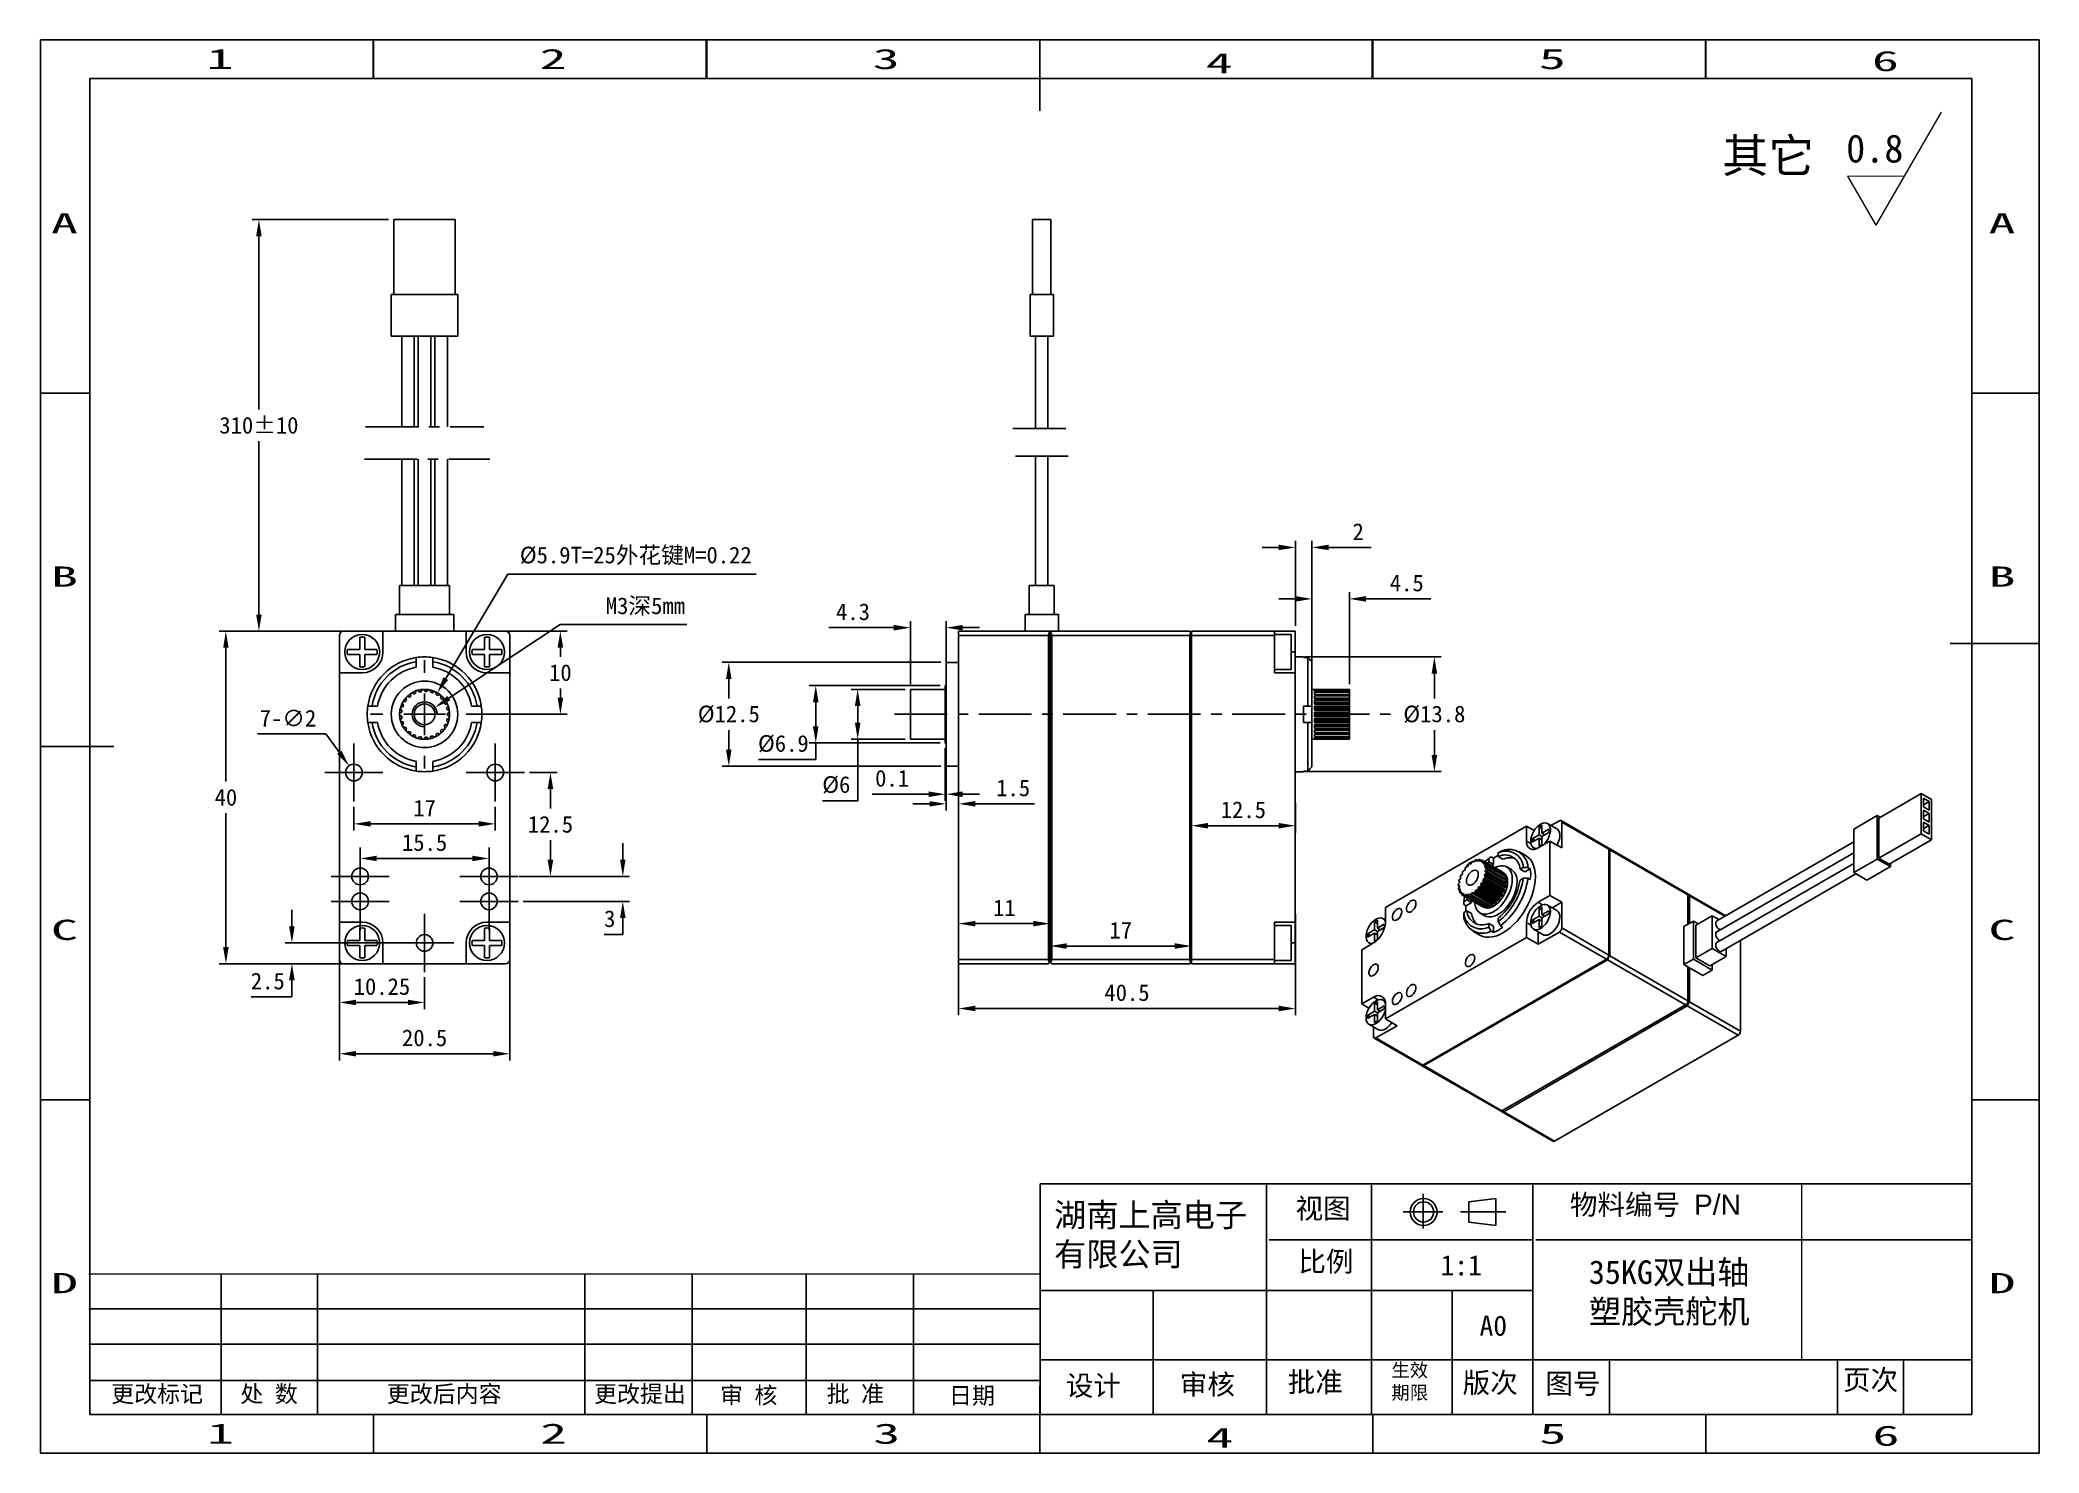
# Model space of a CAD drawing. Header units: millimetres. Extents: x 453 to 694, y 48 to 218.
import ezdxf
from ezdxf.enums import TextEntityAlignment as Align

# ---------------------------------------------------------------- set-up
doc = ezdxf.new("R2010")
doc.units = ezdxf.units.MM
doc.header["$PDSIZE"] = -1
doc.linetypes.add('ACAD_ISO04W100', pattern=[30.5, 24, -3, 0.5, -3])
doc.linetypes.add('CENTER', pattern=[10.16, 6.35, -1.27, 1.27, -1.27])
for name, color, linetype in [('中心线', 6, 'CENTER'), ('图框', 7, 'Continuous'), ('标注', 5, 'Continuous'), ('细实线', 5, 'Continuous')]:
    doc.layers.add(name, color=color, linetype=linetype)
doc.styles.add('style1', font='', dxfattribs={"height": 3.5})
doc.styles.get('style1').set_extended_font_data('FangSong_GB2312')
doc.dimstyles.new('副本 Standard', dxfattribs={"dimtxt": 2, "dimasz": 2, "dimexe": 0.8, "dimexo": 0.625, "dimgap": 0.9, "dimtad": 1, "dimtih": 1, "dimtoh": 1, "dimdsep": 46, "dimtxsty": 'Standard', "dimcen": 0.09, "dimclrd": 5, "dimclre": 5, "dimadec": 3, "dimazin": 2, "dimtfac": 1, "dimtdec": 4, "dimtofl": 0, "dimtmove": 0, "dimatfit": 3, "dimfxl": 0, "dimtolj": 1, "dimtzin": 0, "dimarcsym": 0})

msp = doc.modelspace()

# ---------------------------------------------------------------- texts
at = {"color": 5, "linetype": 'Continuous'}
for s, width, p, p2 in [('1', 3.99672, (473.362, 214.754), (476.599, 214.754)), ('2', 1.99836, (513.424, 214.754), (516.661, 214.754)), ('3', 1.99836, (553.486, 214.754), (556.723, 214.754)), ('4', 1.99836, (593.548, 214.263), (596.786, 214.263)), ('5', 1.99836, (633.61, 214.754), (636.848, 214.754)), ('6', 1.99836, (673.672, 214.508), (676.91, 214.508)), ('A', 1.99836, (454.655, 194.988), (457.893, 194.988)), ('A', 1.99836, (687.696, 194.988), (690.933, 194.988)), ('B', 1.99836, (454.655, 152.498), (457.893, 152.498)), ('B', 1.99836, (687.696, 152.498), (690.933, 152.498)), ('C', 1.99836, (454.655, 110.008), (457.893, 110.008)), ('C', 1.99836, (687.696, 110.008), (690.933, 110.008)), ('D', 1.99836, (454.655, 67.518), (457.893, 67.518)), ('D', 1.99836, (687.696, 67.518), (690.933, 67.518)), ('1', 3.99672, (473.424, 49.413), (476.661, 49.413)), ('2', 1.99836, (513.486, 49.413), (516.723, 49.413)), ('3', 1.99836, (553.548, 49.413), (556.786, 49.413)), ('4', 1.99836, (593.61, 48.922), (596.848, 48.922)), ('5', 1.99836, (633.672, 49.413), (636.91, 49.413)), ('6', 1.99836, (673.735, 49.167), (676.972, 49.167))]:
    msp.add_text(s, height=2.43, dxfattribs=dict(at, width=width)).set_placement(p, p2, align=Align.FIT)
at = {"insert": (655.674, 206.371), "char_height": 4.05, "width": 21.1725, "attachment_point": 1}
msp.add_mtext('{\\fSimSun|b0|i0|c134|p2;其它}', dxfattribs=at)
at = {"color": 0, "lineweight": 13, "attachment_point": 1, "style": 'style1'}
for s, insert, char_height, width in [('{\\fSimSun|b0|i0|c134|p54;物料编号 \\fArial Unicode MS|b0|i0|c0|p34;P/N}', (637.345, 79.383), 2.43, 22.47382), ('{\\fSimSun|b0|i0|c134|p2;视图}', (604.346, 78.93), 2.43, 12.97507), ('比例', (604.685, 72.54), 2.43, 12.97507), ('{\\H1.2x;设计}', (576.714, 57.624), 2.025, 12.97507), ('{\\H1.2x;审核}', (590.421, 57.768), 2.025, 12.97507), ('{\\fSimSun|b0|i0|c134|p2;\\H1.2x;批准}', (603.406, 58.061), 2.025, 12.97507), ('{\\fSimSun|b0|i0|c134|p2;\\H0.8x;生效\\P期限}', (615.879, 59.071), 2.025, 12.97507), ('{\\H1.2x;版次}', (624.439, 57.973), 2.025, 12.97507), ('{\\fSimSun|b0|i0|c134|p2;图号}', (634.401, 57.854), 2.43, 12.97507), ('{\\fSimSun|b0|i0|c134|p2;\\H1.2x; 页次}', (668.538, 58.314), 2.025, 12.97507), ('更改标记', (461.893, 56.42), 2.025, 18.22758), ('处 数', (477.429, 56.42), 2.025, 18.22758), ('更改后内容', (495.039, 56.42), 2.025, 19.00001), ('更改提出', (519.968, 56.42), 2.025, 16.68272), ('审 核', (535.121, 56.266), 2.025, 12.97507), ('批 准', (547.95, 56.42), 2.025, 12.97507), ('日期', (562.666, 56.231), 2.025, 12.97507)]:
    msp.add_mtext(s, dxfattribs=dict(at, insert=insert, char_height=char_height, width=width))
at = {"layer": '标注', "color": 0, "lineweight": 13, "attachment_point": 1}
for s, insert, char_height, width in [('{\\H1.25x;0.8}', (670.57, 206.893), 2.7, 20.9027), ('{\\fSimSun|b0|i0|c134|p2;湖南上高电子 有限公司}', (575.309, 78.349), 2.835, 25.32269), ('{\\fSimSun|b0|i0|c134|p2;1:1}', (621.791, 72.097), 2.43, 14.91289), ('{\\fSimSun|b0|i0|c134|p2;A0}', (626.479, 64.831), 2.43, 10.7352)]:
    msp.add_mtext(s, dxfattribs=dict(at, insert=insert, char_height=char_height, width=width))
at = {"layer": '细实线', "color": 3, "lineweight": 13, "insert": (639.618, 76.192), "char_height": 2.835, "width": 32.03133, "attachment_point": 1}
msp.add_mtext('{\\C0;\\P\\fSimSun|b0|i0|c134|p2;35KG双出轴\\P塑胶壳舵机}', dxfattribs=at)

# ---------------------------------------------------------------- blocks, each defined once
blk = doc.blocks.new('SW_CENTERMARKSYMBOL_0')
at = {"layer": '图框', "color": 0}
for p, q in [((0, 5), (0, 6.5)), ((0, 0), (0, 2.5)), ((-5, 0), (-6.5, 0)), ((0, 0), (-2.5, 0)), ((0, 0), (0, -2.5)), ((0, 0), (2.5, 0)), ((5, 0), (6.5, 0)), ((0, -5), (0, -6.5))]:
    blk.add_line(p, q, dxfattribs=at)
blk = doc.blocks.new('SW_CENTERMARKSYMBOL_1')
at = {"layer": '图框', "color": 0}
for p, q in [((0, 2.5), (0, 3.5)), ((0, 0), (0, 2.5)), ((-2.5, 0), (-3.5, 0)), ((0, 0), (-2.5, 0)), ((0, 0), (0, -2.5)), ((0, 0), (2.5, 0)), ((2.5, 0), (3.5, 0)), ((0, -2.5), (0, -3.5))]:
    blk.add_line(p, q, dxfattribs=at)
blk = doc.blocks.new('SW_CENTERMARKSYMBOL_2')
at = {"layer": '图框', "color": 0}
for p, q in [((0, 2.5), (0, 3.5)), ((0, 0), (0, 2.5)), ((-2.5, 0), (-3.5, 0)), ((0, 0), (-2.5, 0)), ((0, 0), (0, -2.5)), ((0, 0), (2.5, 0)), ((2.5, 0), (3.5, 0)), ((0, -2.5), (0, -3.5))]:
    blk.add_line(p, q, dxfattribs=at)
blk = doc.blocks.new('SW_CENTERMARKSYMBOL_3')
at = {"layer": '图框', "color": 0}
for p, q in [((0, 2.5), (0, 3.5)), ((0, 0), (0, 2.5)), ((-2.5, 0), (-3.5, 0)), ((0, 0), (-2.5, 0)), ((0, 0), (0, -2.5)), ((0, 0), (2.5, 0)), ((2.5, 0), (3.5, 0)), ((0, -2.5), (0, -3.5))]:
    blk.add_line(p, q, dxfattribs=at)
blk = doc.blocks.new('SW_CENTERMARKSYMBOL_4')
at = {"layer": '图框', "color": 0}
for p, q in [((0, 2.5), (0, 3.5)), ((0, 0), (0, 2.5)), ((-2.5, 0), (-3.5, 0)), ((0, 0), (-2.5, 0)), ((0, 0), (0, -2.5)), ((0, 0), (2.5, 0)), ((2.5, 0), (3.5, 0)), ((0, -2.5), (0, -3.5))]:
    blk.add_line(p, q, dxfattribs=at)
blk = doc.blocks.new('SW_CENTERMARKSYMBOL_5')
at = {"layer": '图框', "color": 0}
for p, q in [((0, 2.5), (0, 3.5)), ((0, 0), (0, 2.5)), ((-2.5, 0), (-3.5, 0)), ((0, 0), (-2.5, 0)), ((0, 0), (0, -2.5)), ((0, 0), (2.5, 0)), ((2.5, 0), (3.5, 0)), ((0, -2.5), (0, -3.5))]:
    blk.add_line(p, q, dxfattribs=at)
blk = doc.blocks.new('SW_CENTERMARKSYMBOL_6')
at = {"layer": '图框', "color": 0}
for p, q in [((0, 2.5), (0, 3.5)), ((0, 0), (0, 2.5)), ((-2.5, 0), (-3.5, 0)), ((0, 0), (-2.5, 0)), ((0, 0), (0, -2.5)), ((0, 0), (2.5, 0)), ((2.5, 0), (3.5, 0)), ((0, -2.5), (0, -3.5))]:
    blk.add_line(p, q, dxfattribs=at)
blk = doc.blocks.new('SW_CENTERMARKSYMBOL_7')
at = {"layer": '图框', "color": 0}
for p, q in [((0, 2.5), (0, 3.5)), ((0, 0), (0, 2.5)), ((-2.5, 0), (-3.5, 0)), ((0, 0), (-2.5, 0)), ((0, 0), (0, -2.5)), ((0, 0), (2.5, 0)), ((2.5, 0), (3.5, 0)), ((0, -2.5), (0, -3.5))]:
    blk.add_line(p, q, dxfattribs=at)
blk = doc.blocks.new('*D108')
at = {"layer": 'Defpoints', "color": 0}
for p in [(490.34, 147.15), (475.69, 107.15), (490.34, 107.15)]:
    blk.add_point(p, dxfattribs=at)
at = {"layer": '标注', "color": 5, "lineweight": -2}
for p, q in [((489.72, 147.15), (474.89, 147.15)), ((475.69, 145.15), (475.69, 129.05)), ((475.69, 109.15), (475.69, 125.25)), ((489.72, 107.15), (474.89, 107.15))]:
    blk.add_line(p, q, dxfattribs=at)
at = {"layer": '标注', "color": 5}
for points in [[(475.36, 145.15), (476.02, 145.15), (475.69, 147.15)], [(475.36, 109.15), (476.02, 109.15), (475.69, 107.15)]]:
    blk.add_solid(points, dxfattribs=at)
at = {"layer": '标注', "color": 0, "insert": (475.69, 127.15), "char_height": 2, "attachment_point": 5}
blk.add_mtext('\\A1;40', dxfattribs=at)
blk = doc.blocks.new('*D109')
at = {"layer": 'Defpoints', "color": 0}
for p in [(489.34, 108.42), (509.84, 108.42), (509.84, 96.32)]:
    blk.add_point(p, dxfattribs=at)
at = {"layer": '标注', "color": 5, "lineweight": -2}
for p, q in [((489.34, 107.8), (489.34, 95.52)), ((509.84, 107.8), (509.84, 95.52)), ((491.34, 96.32), (507.84, 96.32))]:
    blk.add_line(p, q, dxfattribs=at)
at = {"layer": '标注', "color": 5}
for points in [[(491.34, 96.65), (491.34, 95.99), (489.34, 96.32)], [(507.84, 96.65), (507.84, 95.99), (509.84, 96.32)]]:
    blk.add_solid(points, dxfattribs=at)
at = {"layer": '标注', "color": 0, "insert": (499.59, 98.22), "char_height": 2, "attachment_point": 5}
blk.add_mtext('\\A1;20.5', dxfattribs=at)
blk = doc.blocks.new('*D110')
at = {"layer": 'Defpoints', "color": 0}
for p in [(489.34, 108.42), (499.59, 106.15), (489.34, 102.49)]:
    blk.add_point(p, dxfattribs=at)
at = {"layer": '标注', "color": 5, "lineweight": -2}
for p, q in [((489.34, 107.8), (489.34, 101.69)), ((499.59, 105.52), (499.59, 101.69)), ((497.59, 102.49), (491.34, 102.49))]:
    blk.add_line(p, q, dxfattribs=at)
at = {"layer": '标注', "color": 5}
for points in [[(491.34, 102.82), (491.34, 102.16), (489.34, 102.49)], [(497.59, 102.82), (497.59, 102.16), (499.59, 102.49)]]:
    blk.add_solid(points, dxfattribs=at)
at = {"layer": '标注', "color": 0, "insert": (494.46, 104.39), "char_height": 2, "attachment_point": 5}
blk.add_mtext('\\A1;10.25', dxfattribs=at)
blk = doc.blocks.new('*D111')
at = {"layer": 'Defpoints', "color": 0}
for p in [(503.09, 109.65), (483.63, 107.15), (490.74, 107.15)]:
    blk.add_point(p, dxfattribs=at)
at = {"layer": '标注', "color": 5, "lineweight": -2}
for p, q in [((483.63, 111.65), (483.63, 113.65)), ((502.46, 109.65), (482.83, 109.65)), ((490.11, 107.15), (482.83, 107.15)), ((483.63, 105.15), (483.63, 103.15)), ((483.63, 103.15), (478.73, 103.15))]:
    blk.add_line(p, q, dxfattribs=at)
at = {"layer": '标注', "color": 5}
for points in [[(483.29, 111.65), (483.96, 111.65), (483.63, 109.65)], [(483.29, 105.15), (483.96, 105.15), (483.63, 107.15)]]:
    blk.add_solid(points, dxfattribs=at)
at = {"layer": '标注', "color": 0, "insert": (480.73, 105.05), "char_height": 2, "attachment_point": 5}
blk.add_mtext('\\A1;2.5', dxfattribs=at)
blk = doc.blocks.new('*D112')
at = {"layer": 'Defpoints', "color": 0}
for p in [(510.84, 117.65), (510.84, 114.65), (523.43, 114.65)]:
    blk.add_point(p, dxfattribs=at)
at = {"layer": '标注', "color": 5, "lineweight": -2}
for p, q in [((523.43, 119.65), (523.43, 121.65)), ((511.46, 117.65), (524.23, 117.65)), ((511.46, 114.65), (524.23, 114.65)), ((523.43, 110.65), (521.2, 110.65)), ((523.43, 112.65), (523.43, 110.65))]:
    blk.add_line(p, q, dxfattribs=at)
at = {"layer": '标注', "color": 5}
for points in [[(523.1, 119.65), (523.76, 119.65), (523.43, 117.65)], [(523.1, 112.65), (523.76, 112.65), (523.43, 114.65)]]:
    blk.add_solid(points, dxfattribs=at)
at = {"layer": '标注', "color": 0, "insert": (521.86, 112.55), "char_height": 2, "attachment_point": 5}
blk.add_mtext('\\A1;3', dxfattribs=at)
blk = doc.blocks.new('*D113')
at = {"layer": 'Defpoints', "color": 0}
for p in [(511.59, 130.15), (510.34, 117.65), (514.73, 117.65)]:
    blk.add_point(p, dxfattribs=at)
at = {"layer": '标注', "color": 5, "lineweight": -2}
for p, q in [((512.21, 130.15), (515.53, 130.15)), ((514.73, 128.15), (514.73, 125.8)), ((514.73, 119.65), (514.73, 122)), ((510.96, 117.65), (515.53, 117.65))]:
    blk.add_line(p, q, dxfattribs=at)
at = {"layer": '标注', "color": 5}
for points in [[(514.39, 128.15), (515.06, 128.15), (514.73, 130.15)], [(514.39, 119.65), (515.06, 119.65), (514.73, 117.65)]]:
    blk.add_solid(points, dxfattribs=at)
at = {"layer": '标注', "color": 0, "insert": (514.73, 123.9), "char_height": 2, "attachment_point": 5}
blk.add_mtext('\\A1;12.5', dxfattribs=at)
blk = doc.blocks.new('*D114')
at = {"layer": 'Defpoints', "color": 0}
for p in [(491.09, 126.65), (508.09, 126.65), (491.09, 123.97)]:
    blk.add_point(p, dxfattribs=at)
at = {"layer": '标注', "color": 5, "lineweight": -2}
for p, q in [((491.09, 126.02), (491.09, 123.17)), ((508.09, 126.02), (508.09, 123.17)), ((506.09, 123.97), (493.09, 123.97))]:
    blk.add_line(p, q, dxfattribs=at)
at = {"layer": '标注', "color": 5}
for points in [[(493.09, 124.3), (493.09, 123.64), (491.09, 123.97)], [(506.09, 124.3), (506.09, 123.64), (508.09, 123.97)]]:
    blk.add_solid(points, dxfattribs=at)
at = {"layer": '标注', "color": 0, "insert": (499.59, 125.87), "char_height": 2, "attachment_point": 5}
blk.add_mtext('\\A1;17', dxfattribs=at)
blk = doc.blocks.new('*D115')
at = {"layer": 'Defpoints', "color": 0}
for p in [(507.34, 119.81), (491.84, 112.82), (507.34, 112.82)]:
    blk.add_point(p, dxfattribs=at)
at = {"layer": '标注', "color": 5, "lineweight": -2}
for p, q in [((491.84, 113.45), (491.84, 120.61)), ((507.34, 113.45), (507.34, 120.61)), ((493.84, 119.81), (505.34, 119.81))]:
    blk.add_line(p, q, dxfattribs=at)
at = {"layer": '标注', "color": 5}
for points in [[(493.84, 120.14), (493.84, 119.48), (491.84, 119.81)], [(505.34, 120.14), (505.34, 119.48), (507.34, 119.81)]]:
    blk.add_solid(points, dxfattribs=at)
at = {"layer": '标注', "color": 0, "insert": (499.59, 121.71), "char_height": 2, "attachment_point": 5}
blk.add_mtext('\\A1;15.5', dxfattribs=at)
blk = doc.blocks.new('*D116')
at = {"layer": 'Defpoints', "color": 0}
for p in [(504.59, 147.15), (515.92, 147.15), (505.34, 137.15)]:
    blk.add_point(p, dxfattribs=at)
at = {"layer": '标注', "color": 5, "lineweight": -2}
for p, q in [((505.21, 147.15), (516.72, 147.15)), ((515.92, 145.15), (515.92, 144.05)), ((515.92, 139.15), (515.92, 140.25)), ((505.96, 137.15), (516.72, 137.15))]:
    blk.add_line(p, q, dxfattribs=at)
at = {"layer": '标注', "color": 5}
for points in [[(515.59, 145.15), (516.26, 145.15), (515.92, 147.15)], [(515.59, 139.15), (516.26, 139.15), (515.92, 137.15)]]:
    blk.add_solid(points, dxfattribs=at)
at = {"layer": '标注', "color": 0, "insert": (515.92, 142.15), "char_height": 2, "attachment_point": 5}
blk.add_mtext('\\A1;10', dxfattribs=at)
blk = doc.blocks.new('*D117')
at = {"layer": 'Defpoints', "color": 0}
for p in [(490.5, 130.96), (491.67, 129.34)]:
    blk.add_point(p, dxfattribs=at)
at = {"layer": '标注', "color": 5, "lineweight": -2}
for p, q in [((479.5, 134.78), (487.73, 134.78)), ((487.73, 134.78), (489.33, 132.58)), ((491, 130.15), (491.18, 130.15)), ((491.09, 130.06), (491.09, 130.24))]:
    blk.add_line(p, q, dxfattribs=at)
at = {"layer": '标注', "color": 5}
blk.add_solid([(489.6, 132.77), (489.06, 132.38), (490.5, 130.96)], dxfattribs=at)
at = {"layer": '标注', "color": 0, "insert": (483.16, 136.68), "char_height": 2, "attachment_point": 5}
blk.add_mtext('\\A1;7-∅2', dxfattribs=at)
blk = doc.blocks.new('*D118')
at = {"layer": 'Defpoints', "color": 0}
for p in [(562.32, 147.57), (558.02, 140.15), (562.32, 140.6)]:
    blk.add_point(p, dxfattribs=at)
at = {"layer": '标注', "color": 5, "lineweight": -2}
for p, q in [((556.02, 147.57), (548.22, 147.57)), ((558.02, 140.77), (558.02, 148.37)), ((562.32, 141.22), (562.32, 148.37)), ((564.32, 147.57), (566.32, 147.57))]:
    blk.add_line(p, q, dxfattribs=at)
at = {"layer": '标注', "color": 5}
for points in [[(556.02, 147.9), (556.02, 147.23), (558.02, 147.57)], [(564.32, 147.9), (564.32, 147.23), (562.32, 147.57)]]:
    blk.add_solid(points, dxfattribs=at)
at = {"layer": '标注', "color": 0, "insert": (551.12, 149.47), "char_height": 2, "attachment_point": 5}
blk.add_mtext('\\A1;4.3', dxfattribs=at)
blk = doc.blocks.new('*D119')
at = {"layer": 'Defpoints', "color": 0}
for p in [(562.22, 133.7), (562.32, 133.7), (562.32, 127.54)]:
    blk.add_point(p, dxfattribs=at)
at = {"layer": '标注', "color": 5, "lineweight": -2}
for p, q in [((562.22, 133.07), (562.22, 126.74)), ((562.32, 133.07), (562.32, 126.74)), ((560.22, 127.54), (553.42, 127.54)), ((564.32, 127.54), (566.32, 127.54))]:
    blk.add_line(p, q, dxfattribs=at)
at = {"layer": '标注', "color": 5}
for points in [[(560.22, 127.87), (560.22, 127.2), (562.22, 127.54)], [(564.32, 127.87), (564.32, 127.2), (562.32, 127.54)]]:
    blk.add_solid(points, dxfattribs=at)
at = {"layer": '标注', "color": 0, "insert": (555.82, 129.44), "char_height": 2, "attachment_point": 5}
blk.add_mtext('\\A1;0.1', dxfattribs=at)
blk = doc.blocks.new('*D120')
at = {"layer": 'Defpoints', "color": 0}
for p in [(562.32, 130.9), (563.82, 130.9), (563.82, 126.38)]:
    blk.add_point(p, dxfattribs=at)
at = {"layer": '标注', "color": 5, "lineweight": -2}
for p, q in [((562.32, 130.27), (562.32, 125.58)), ((563.82, 130.27), (563.82, 125.58)), ((560.32, 126.38), (558.32, 126.38)), ((565.82, 126.38), (572.95, 126.38))]:
    blk.add_line(p, q, dxfattribs=at)
at = {"layer": '标注', "color": 5}
for points in [[(560.32, 126.71), (560.32, 126.05), (562.32, 126.38)], [(565.82, 126.71), (565.82, 126.05), (563.82, 126.38)]]:
    blk.add_solid(points, dxfattribs=at)
at = {"layer": '标注', "color": 0, "insert": (570.38, 128.28), "char_height": 2, "attachment_point": 5}
blk.add_mtext('\\A1;1.5', dxfattribs=at)
blk = doc.blocks.new('*D121')
at = {"layer": 'Defpoints', "color": 0}
for p in [(558.02, 140.15), (551.68, 134.15), (558.02, 134.15)]:
    blk.add_point(p, dxfattribs=at)
at = {"layer": '标注', "color": 5, "lineweight": -2}
for p, q in [((557.39, 140.15), (550.88, 140.15)), ((551.68, 138.15), (551.68, 136.15)), ((557.39, 134.15), (550.88, 134.15)), ((551.68, 134.15), (551.68, 126.76)), ((551.68, 126.76), (547.44, 126.76))]:
    blk.add_line(p, q, dxfattribs=at)
at = {"layer": '标注', "color": 5}
for points in [[(551.34, 138.15), (552.01, 138.15), (551.68, 140.15)], [(551.34, 136.15), (552.01, 136.15), (551.68, 134.15)]]:
    blk.add_solid(points, dxfattribs=at)
at = {"layer": '标注', "color": 0, "insert": (549.11, 128.66), "char_height": 2, "attachment_point": 5}
blk.add_mtext('\\A1;%%C6', dxfattribs=at)
blk = doc.blocks.new('*D122')
at = {"layer": 'Defpoints', "color": 0}
for p in [(562.22, 140.6), (546.64, 133.7), (562.22, 133.7)]:
    blk.add_point(p, dxfattribs=at)
at = {"layer": '标注', "color": 5, "lineweight": -2}
for p, q in [((561.59, 140.6), (545.84, 140.6)), ((546.64, 138.6), (546.64, 135.7)), ((561.59, 133.7), (545.84, 133.7)), ((546.64, 133.7), (546.64, 131.7)), ((546.64, 131.7), (539.74, 131.7))]:
    blk.add_line(p, q, dxfattribs=at)
at = {"layer": '标注', "color": 5}
for points in [[(546.3, 138.6), (546.97, 138.6), (546.64, 140.6)], [(546.3, 135.7), (546.97, 135.7), (546.64, 133.7)]]:
    blk.add_solid(points, dxfattribs=at)
at = {"layer": '标注', "color": 0, "insert": (542.74, 133.6), "char_height": 2, "attachment_point": 5}
blk.add_mtext('\\A1;%%C6.9', dxfattribs=at)
blk = doc.blocks.new('*D123')
at = {"layer": 'Defpoints', "color": 0}
for p in [(562.32, 143.4), (536.18, 130.9), (562.32, 130.9)]:
    blk.add_point(p, dxfattribs=at)
at = {"layer": '标注', "color": 5, "lineweight": -2}
for p, q in [((561.69, 143.4), (535.38, 143.4)), ((536.18, 141.4), (536.18, 139.05)), ((536.18, 132.9), (536.18, 135.25)), ((561.69, 130.9), (535.38, 130.9))]:
    blk.add_line(p, q, dxfattribs=at)
at = {"layer": '标注', "color": 5}
for points in [[(535.84, 141.4), (536.51, 141.4), (536.18, 143.4)], [(535.84, 132.9), (536.51, 132.9), (536.18, 130.9)]]:
    blk.add_solid(points, dxfattribs=at)
at = {"layer": '标注', "color": 0, "insert": (536.18, 137.15), "char_height": 2, "attachment_point": 5}
blk.add_mtext('\\A1;%%C12.5', dxfattribs=at)
blk = doc.blocks.new('*D124')
at = {"layer": 'Defpoints', "color": 0}
for p in [(604.32, 113.76), (563.82, 109.45), (604.32, 101.76)]:
    blk.add_point(p, dxfattribs=at)
at = {"layer": '标注', "color": 5, "lineweight": -2}
for p, q in [((604.32, 113.14), (604.32, 100.96)), ((563.82, 108.82), (563.82, 100.96)), ((565.82, 101.76), (602.32, 101.76))]:
    blk.add_line(p, q, dxfattribs=at)
at = {"layer": '标注', "color": 5}
for points in [[(565.82, 102.1), (565.82, 101.43), (563.82, 101.76)], [(602.32, 102.1), (602.32, 101.43), (604.32, 101.76)]]:
    blk.add_solid(points, dxfattribs=at)
at = {"layer": '标注', "color": 0, "insert": (584.07, 103.66), "char_height": 2, "attachment_point": 5}
blk.add_mtext('\\A1;40.5', dxfattribs=at)
blk = doc.blocks.new('*D125')
at = {"layer": 'Defpoints', "color": 0}
for p in [(563.82, 114.23), (574.82, 113.19), (574.82, 111.97)]:
    blk.add_point(p, dxfattribs=at)
at = {"layer": '标注', "color": 5, "lineweight": -2}
for p, q in [((563.82, 113.6), (563.82, 111.17)), ((565.82, 111.97), (572.82, 111.97)), ((574.82, 112.57), (574.82, 111.17))]:
    blk.add_line(p, q, dxfattribs=at)
at = {"layer": '标注', "color": 5}
for points in [[(565.82, 112.3), (565.82, 111.64), (563.82, 111.97)], [(572.82, 112.3), (572.82, 111.64), (574.82, 111.97)]]:
    blk.add_solid(points, dxfattribs=at)
at = {"layer": '标注', "color": 0, "insert": (569.32, 113.87), "char_height": 2, "attachment_point": 5}
blk.add_mtext('\\A1;11', dxfattribs=at)
blk = doc.blocks.new('*D126')
at = {"layer": 'Defpoints', "color": 0}
for p in [(574.82, 109.97), (591.82, 109.97), (591.82, 109.28)]:
    blk.add_point(p, dxfattribs=at)
at = {"layer": '标注', "color": 5, "lineweight": -2}
for p, q in [((574.82, 109.34), (574.82, 108.48)), ((576.82, 109.28), (589.82, 109.28)), ((591.82, 109.34), (591.82, 108.48))]:
    blk.add_line(p, q, dxfattribs=at)
at = {"layer": '标注', "color": 5}
for points in [[(576.82, 109.61), (576.82, 108.94), (574.82, 109.28)], [(589.82, 109.61), (589.82, 108.94), (591.82, 109.28)]]:
    blk.add_solid(points, dxfattribs=at)
at = {"layer": '标注', "color": 0, "insert": (583.32, 111.18), "char_height": 2, "attachment_point": 5}
blk.add_mtext('\\A1;17', dxfattribs=at)
blk = doc.blocks.new('*D127')
at = {"layer": 'Defpoints', "color": 0}
for p in [(591.82, 127.15), (604.32, 127.15), (604.32, 123.75)]:
    blk.add_point(p, dxfattribs=at)
at = {"layer": '标注', "color": 5, "lineweight": -2}
for p, q in [((591.82, 126.52), (591.82, 122.95)), ((604.32, 126.52), (604.32, 122.95)), ((593.82, 123.75), (602.32, 123.75))]:
    blk.add_line(p, q, dxfattribs=at)
at = {"layer": '标注', "color": 5}
for points in [[(593.82, 124.08), (593.82, 123.41), (591.82, 123.75)], [(602.32, 124.08), (602.32, 123.41), (604.32, 123.75)]]:
    blk.add_solid(points, dxfattribs=at)
at = {"layer": '标注', "color": 0, "insert": (598.07, 125.65), "char_height": 2, "attachment_point": 5}
blk.add_mtext('\\A1;12.5', dxfattribs=at)
blk = doc.blocks.new('*D128')
at = {"layer": 'Defpoints', "color": 0}
for p in [(606.32, 157.22), (604.32, 147.15), (606.32, 143.47)]:
    blk.add_point(p, dxfattribs=at)
at = {"layer": '标注', "color": 5, "lineweight": -2}
for p, q in [((602.32, 157.22), (600.32, 157.22)), ((604.32, 147.77), (604.32, 158.02)), ((606.32, 144.09), (606.32, 158.02)), ((608.32, 157.22), (613.45, 157.22))]:
    blk.add_line(p, q, dxfattribs=at)
at = {"layer": '标注', "color": 5}
for points in [[(602.32, 157.55), (602.32, 156.89), (604.32, 157.22)], [(608.32, 157.55), (608.32, 156.89), (606.32, 157.22)]]:
    blk.add_solid(points, dxfattribs=at)
at = {"layer": '标注', "color": 0, "insert": (611.88, 159.12), "char_height": 2, "attachment_point": 5}
blk.add_mtext('\\A1;2', dxfattribs=at)
blk = doc.blocks.new('*D129')
at = {"layer": 'Defpoints', "color": 0}
for p in [(606.32, 151.03), (606.32, 141.68), (610.82, 140.15)]:
    blk.add_point(p, dxfattribs=at)
at = {"layer": '标注', "color": 5, "lineweight": -2}
for p, q in [((606.32, 142.3), (606.32, 151.83)), ((610.82, 140.77), (610.82, 151.83)), ((604.32, 151.03), (602.32, 151.03)), ((612.82, 151.03), (620.62, 151.03))]:
    blk.add_line(p, q, dxfattribs=at)
at = {"layer": '标注', "color": 5}
for points in [[(604.32, 151.37), (604.32, 150.7), (606.32, 151.03)], [(612.82, 151.37), (612.82, 150.7), (610.82, 151.03)]]:
    blk.add_solid(points, dxfattribs=at)
at = {"layer": '标注', "color": 0, "insert": (617.72, 152.93), "char_height": 2, "attachment_point": 5}
blk.add_mtext('\\A1;4.5', dxfattribs=at)
blk = doc.blocks.new('*D130')
at = {"layer": 'Defpoints', "color": 0}
for p in [(604.82, 144.05), (604.82, 130.25), (621.04, 130.25)]:
    blk.add_point(p, dxfattribs=at)
at = {"layer": '标注', "color": 5, "lineweight": -2}
for p, q in [((605.44, 144.05), (621.84, 144.05)), ((621.04, 142.05), (621.04, 139.05)), ((621.04, 132.25), (621.04, 135.25)), ((605.44, 130.25), (621.84, 130.25))]:
    blk.add_line(p, q, dxfattribs=at)
at = {"layer": '标注', "color": 5}
for points in [[(620.71, 142.05), (621.38, 142.05), (621.04, 144.05)], [(620.71, 132.25), (621.38, 132.25), (621.04, 130.25)]]:
    blk.add_solid(points, dxfattribs=at)
at = {"layer": '标注', "color": 0, "insert": (621.04, 137.15), "char_height": 2, "attachment_point": 5}
blk.add_mtext('\\A1;%%C13.8', dxfattribs=at)
blk = doc.blocks.new('*D131')
at = {"layer": 'Defpoints', "color": 0}
for p in [(479.66, 196.65), (495.89, 196.65), (490.34, 147.15)]:
    blk.add_point(p, dxfattribs=at)
at = {"layer": '标注', "color": 5, "lineweight": -2}
for p, q in [((495.26, 196.65), (478.86, 196.65)), ((479.66, 194.65), (479.66, 173.8)), ((479.66, 149.15), (479.66, 170)), ((489.72, 147.15), (478.86, 147.15))]:
    blk.add_line(p, q, dxfattribs=at)
at = {"layer": '标注', "color": 5}
for points in [[(479.33, 194.65), (480, 194.65), (479.66, 196.65)], [(479.33, 149.15), (480, 149.15), (479.66, 147.15)]]:
    blk.add_solid(points, dxfattribs=at)
at = {"layer": '标注', "color": 0, "insert": (479.66, 171.9), "char_height": 2, "attachment_point": 5}
blk.add_mtext('\\A1;310%%P10', dxfattribs=at)
blk = doc.blocks.new('*D132')
at = {"layer": 'Defpoints', "color": 0}
for p in [(500.84, 137.97), (498.34, 136.32)]:
    blk.add_point(p, dxfattribs=at)
at = {"layer": '标注', "color": 5, "lineweight": -2}
for p, q in [((515.9, 147.96), (502.5, 139.08)), ((531.14, 147.96), (515.9, 147.96)), ((499.5, 137.15), (499.68, 137.15)), ((499.59, 137.06), (499.59, 137.24))]:
    blk.add_line(p, q, dxfattribs=at)
at = {"layer": '标注', "color": 5}
blk.add_solid([(502.32, 139.36), (502.69, 138.8), (500.84, 137.97)], dxfattribs=at)
at = {"layer": '标注', "color": 0, "insert": (526.15, 150.1), "char_height": 2, "attachment_point": 5}
blk.add_mtext('\\A1;{\\fSimSun|b0|i0|c134|p2;M3深5mm}', dxfattribs=at)
blk = doc.blocks.new('*D133')
at = {"layer": 'Defpoints', "color": 0}
for p in [(501.12, 139.73), (498.05, 134.57)]:
    blk.add_point(p, dxfattribs=at)
at = {"layer": '标注', "color": 5, "lineweight": -2}
for p, q in [((509.6, 153.99), (502.14, 141.44)), ((539.49, 153.99), (509.6, 153.99)), ((499.5, 137.15), (499.68, 137.15)), ((499.59, 137.06), (499.59, 137.24))]:
    blk.add_line(p, q, dxfattribs=at)
blk.add_arc((499.59, 137.15), 3, 333.6442, 74.5604, dxfattribs=at)
at = {"layer": '标注', "color": 5}
blk.add_solid([(501.85, 141.61), (502.43, 141.27), (501.12, 139.73)], dxfattribs=at)
at = {"layer": '标注', "color": 0, "insert": (524.99, 156.19), "char_height": 2, "attachment_point": 5}
blk.add_mtext('\\A1;%%C{\\fSimSun|b0|i0|c134|p2;5.9T=25外花键M=0.22}', dxfattribs=at)

# ---------------------------------------------------------------- dimensions: what is measured, and where the dimension line sits
at = {"layer": '标注', "color": 0}
for base, p1, p2, text, picture, middle in [((479.663, 196.646), (490.343, 147.146), (495.887, 196.646), '310%%P10', '*D131', (479.663, 171.896)), ((536.177, 130.896), (562.318, 143.396), (562.318, 130.896), '%%C<>', '*D123', (536.177, 137.146)), ((546.637, 133.696), (562.218, 140.596), (562.218, 133.696), '%%C<>', '*D122', (542.737, 133.596))]:
    dim = msp.add_linear_dim(base=base, p1=p1, p2=p2, angle=90, text=text, dimstyle='副本 Standard', dxfattribs=at)
    dim.commit()
    dim.dimension.update_dxf_attribs({"geometry": picture, "text_midpoint": middle})
for base, p1, p2, picture, middle in [((606.318, 157.22), (604.318, 147.146), (606.318, 143.467), '*D128', (611.884, 159.12)), ((563.818, 126.379), (562.318, 130.896), (563.818, 130.896), '*D120', (570.384, 128.279)), ((491.087, 123.97), (508.087, 126.646), (491.087, 126.646), '*D114', (499.587, 125.87)), ((604.318, 123.748), (591.818, 127.146), (604.318, 127.146), '*D127', (598.068, 125.648)), ((574.818, 111.969), (563.818, 114.228), (574.818, 113.194), '*D125', (569.318, 113.869)), ((591.818, 109.276), (574.818, 109.969), (591.818, 109.969), '*D126', (583.318, 111.176))]:
    dim = msp.add_linear_dim(base=base, p1=p1, p2=p2, dimstyle='副本 Standard', dxfattribs=at)
    dim.commit()
    dim.dimension.update_dxf_attribs({"geometry": picture, "text_midpoint": middle})
for p1, p2, text, picture, middle in [((498.055, 134.567), (501.12, 139.725), '%%C{\\fSimSun|b0|i0|c134|p2;5.9T=25外花键M=0.22}', '*D133', (524.994, 153.991)), ((498.337, 136.317), (500.838, 137.975), '{\\fSimSun|b0|i0|c134|p2;M3深5mm}', '*D132', (526.151, 147.962)), ((491.674, 129.336), (490.501, 130.956), '7-<>', '*D117', (483.164, 134.782))]:
    dim = msp.add_diameter_dim_2p(p1=p1, p2=p2, text=text, dimstyle='副本 Standard', dxfattribs=at)
    dim.commit()
    dim.dimension.update_dxf_attribs({"geometry": picture, "text_midpoint": middle, "dimtype": 163})
for base, p1, p2, picture, middle in [((606.318, 151.032), (610.818, 140.145), (606.318, 141.676), '*D129', (617.718, 151.032)), ((562.318, 147.567), (558.018, 140.146), (562.318, 140.596), '*D118', (551.118, 147.567)), ((562.318, 127.538), (562.218, 133.696), (562.318, 133.696), '*D119', (555.818, 127.538)), ((507.337, 119.809), (491.837, 112.821), (507.337, 112.821), '*D115', (499.587, 119.809)), ((604.318, 101.764), (563.818, 109.446), (604.318, 113.764), '*D124', (584.068, 101.764)), ((509.837, 96.319), (489.337, 108.423), (509.837, 108.423), '*D109', (499.587, 96.319)), ((489.337, 102.49), (499.587, 106.146), (489.337, 108.423), '*D110', (494.462, 102.49))]:
    dim = msp.add_linear_dim(base=base, p1=p1, p2=p2, dimstyle='副本 Standard', dxfattribs=at)
    dim.commit()
    dim.dimension.update_dxf_attribs({"geometry": picture, "text_midpoint": middle, "dimtype": 160})
for base, p1, p2, picture, middle in [((475.689, 107.146), (490.343, 147.146), (490.343, 107.146), '*D108', (475.689, 127.146)), ((515.923, 147.146), (505.337, 137.146), (504.587, 147.146), '*D116', (515.923, 142.146)), ((514.725, 117.646), (511.587, 130.146), (510.337, 117.646), '*D113', (514.725, 123.896)), ((523.432, 114.646), (510.837, 117.646), (510.837, 114.646), '*D112', (521.865, 110.646))]:
    dim = msp.add_linear_dim(base=base, p1=p1, p2=p2, angle=90, dimstyle='副本 Standard', dxfattribs=at)
    dim.commit()
    dim.dimension.update_dxf_attribs({"geometry": picture, "text_midpoint": middle, "dimtype": 160})
for base, p1, p2, picture, middle in [((621.042, 130.246), (604.818, 144.046), (604.818, 130.246), '*D130', (621.042, 137.146)), ((551.678, 134.146), (558.018, 140.146), (558.018, 134.146), '*D121', (549.111, 126.757))]:
    dim = msp.add_linear_dim(base=base, p1=p1, p2=p2, angle=90, text='%%C<>', dimstyle='副本 Standard', dxfattribs=at)
    dim.commit()
    dim.dimension.update_dxf_attribs({"geometry": picture, "text_midpoint": middle, "dimtype": 160})
dim = msp.add_linear_dim(base=(483.626, 107.146), p1=(503.087, 109.646), p2=(490.737, 107.146), angle=90, dimstyle='副本 Standard', dxfattribs=at)
dim.commit()
dim.dimension.update_dxf_attribs({"geometry": '*D111', "text_midpoint": (480.726, 105.046)})

# ---------------------------------------------------------------- linework, layer by layer
at = {"color": 5, "linetype": 'Continuous'}
for p, q in [((453.393, 48.296), (453.393, 218.256)), ((453.393, 218.256), (693.766, 218.256)), ((493.393, 213.637), (493.393, 218.256)), ((493.455, 218.256), (493.455, 213.637)), ((533.455, 213.637), (533.455, 218.256)), ((533.517, 218.256), (533.517, 213.637)), ((573.579, 218.256), (573.579, 209.721)), ((613.579, 213.637), (613.579, 218.256)), ((613.641, 218.256), (613.641, 213.637)), ((653.641, 213.637), (653.641, 218.256)), ((653.703, 218.256), (653.703, 213.637)), ((693.766, 48.296), (693.766, 218.256)), ((453.331, 213.637), (453.393, 213.637)), ((453.393, 175.766), (459.321, 175.766)), ((693.766, 175.766), (685.672, 175.766)), ((693.766, 145.655), (683.091, 145.655)), ((453.393, 133.276), (462.199, 133.276)), ((453.393, 90.786), (459.321, 90.786)), ((693.766, 90.786), (685.672, 90.786)), ((573.641, 80.669), (608.433, 80.669)), ((600.835, 80.669), (600.835, 52.915)), ((608.433, 80.669), (685.672, 80.669)), ((613.461, 80.669), (613.461, 52.915)), ((632.885, 80.669), (632.885, 75.451)), ((632.885, 75.813), (632.885, 66.269)), ((601.178, 73.956), (632.885, 73.956)), ((633.227, 73.956), (685.672, 73.956)), ((475.128, 69.843), (475.128, 52.915)), ((486.71, 69.843), (486.71, 52.915)), ((518.875, 69.843), (518.875, 52.915)), ((531.753, 69.843), (531.753, 52.915)), ((545.496, 69.843), (545.496, 52.915)), ((558.374, 69.843), (558.374, 52.915)), ((573.641, 67.846), (632.885, 67.846)), ((587.238, 67.846), (587.238, 52.915)), ((623.173, 67.846), (623.173, 52.915)), ((459.221, 65.644), (573.541, 65.644)), ((632.885, 66.269), (632.885, 52.915)), ((459.221, 61.401), (573.541, 61.401)), ((573.641, 59.486), (685.672, 59.486)), ((642.089, 59.486), (642.089, 52.915)), ((669.534, 59.486), (669.534, 52.915)), ((677.469, 59.486), (677.469, 52.915)), ((459.321, 57.004), (573.541, 57.004)), ((573.579, 48.296), (573.579, 56.389)), ((493.455, 48.296), (493.455, 52.915)), ((533.517, 48.296), (533.517, 52.915)), ((613.641, 48.296), (613.641, 52.915)), ((653.703, 48.296), (653.703, 52.915)), ((453.393, 48.296), (693.766, 48.296))]:
    msp.add_line(p, q, dxfattribs=at)
at = {"color": 7, "linetype": 'Continuous'}
for p, q in [((459.321, 213.637), (459.321, 52.915)), ((459.321, 213.637), (685.672, 213.637)), ((685.672, 56.389), (685.672, 213.637)), ((573.641, 80.669), (573.641, 52.915)), ((685.672, 80.669), (685.672, 52.915)), ((685.672, 80.669), (685.672, 52.915)), ((625.169, 78.505), (628.421, 78.902)), ((625.169, 78.505), (628.421, 78.902)), ((625.169, 76.077), (625.169, 78.505)), ((628.421, 75.672), (628.421, 78.902)), ((625.169, 76.077), (628.421, 75.672)), ((459.321, 52.915), (685.672, 52.915))]:
    msp.add_line(p, q, dxfattribs=at)
at = {"color": 7, "linetype": 'Continuous', "lineweight": 25}
for p, q in [((495.887, 196.646), (495.887, 187.646)), ((495.887, 196.646), (503.287, 196.646)), ((503.287, 196.646), (503.287, 187.646)), ((574.918, 196.646), (572.718, 196.646)), ((572.718, 196.646), (572.718, 187.646)), ((574.918, 196.646), (574.918, 187.646)), ((495.587, 187.646), (503.587, 187.646)), ((495.587, 187.646), (495.587, 182.646)), ((503.587, 187.646), (503.587, 182.646)), ((575.218, 187.646), (572.418, 187.646)), ((572.418, 187.646), (572.418, 182.646)), ((575.218, 187.646), (575.218, 182.646)), ((495.587, 182.646), (503.587, 182.646)), ((496.837, 182.646), (496.837, 171.736)), ((498.337, 171.736), (498.337, 182.646)), ((498.837, 182.646), (498.837, 171.736)), ((500.337, 171.736), (500.337, 182.646)), ((500.837, 182.646), (500.837, 171.736)), ((502.337, 171.736), (502.337, 182.646)), ((575.218, 182.646), (572.418, 182.646)), ((573.068, 171.534), (573.068, 182.646)), ((574.568, 182.646), (574.568, 171.534)), ((496.837, 167.856), (496.837, 152.646)), ((498.337, 152.646), (498.337, 167.856)), ((498.837, 167.856), (498.837, 152.646)), ((500.337, 152.646), (500.337, 167.856)), ((500.837, 167.856), (500.837, 152.646)), ((502.337, 152.646), (502.337, 167.856)), ((573.068, 152.646), (573.068, 168.208)), ((574.568, 168.208), (574.568, 152.646)), ((496.587, 152.646), (496.587, 149.146)), ((496.587, 152.646), (502.587, 152.646)), ((502.587, 152.646), (502.587, 149.146)), ((575.318, 152.646), (572.318, 152.646)), ((572.318, 152.646), (572.318, 149.146)), ((575.318, 152.646), (575.318, 149.146)), ((496.087, 149.146), (503.087, 149.146)), ((496.087, 149.146), (496.087, 147.146)), ((503.087, 149.146), (503.087, 147.146)), ((575.818, 149.146), (571.818, 149.146)), ((571.818, 149.146), (571.818, 147.146)), ((575.818, 149.146), (575.818, 147.146)), ((494.587, 147.146), (489.837, 147.146)), ((504.587, 147.146), (494.587, 147.146)), ((494.587, 144.646), (494.587, 147.146)), ((504.587, 147.146), (504.587, 144.646)), ((509.337, 147.146), (504.587, 147.146)), ((574.618, 147.146), (563.818, 147.146)), ((563.818, 147.146), (563.818, 146.646)), ((574.764, 146.999), (574.618, 147.146)), ((575.018, 147.146), (574.618, 147.146)), ((574.818, 146.946), (574.764, 146.999)), ((574.818, 146.946), (574.871, 146.999)), ((574.818, 107.346), (574.818, 146.946)), ((575.018, 147.146), (574.871, 146.999)), ((591.618, 147.146), (575.018, 147.146)), ((591.764, 146.999), (591.618, 147.146)), ((591.818, 146.946), (591.764, 146.999)), ((601.818, 147.146), (591.818, 147.146)), ((591.818, 147.146), (591.818, 146.646)), ((601.818, 146.646), (601.818, 147.146)), ((601.818, 147.146), (604.318, 147.146)), ((601.818, 146.746), (603.818, 146.746)), ((603.818, 142.546), (603.818, 146.746)), ((604.318, 147.146), (604.318, 144.646)), ((489.337, 146.646), (489.337, 142.146)), ((491.787, 144.946), (490.313, 144.946)), ((490.313, 144.346), (491.787, 144.346)), ((491.787, 146.421), (491.787, 144.946)), ((491.787, 144.346), (491.787, 142.871)), ((492.387, 144.946), (492.387, 146.421)), ((493.862, 144.946), (492.387, 144.946)), ((492.387, 142.871), (492.387, 144.346)), ((492.387, 144.346), (493.862, 144.346)), ((506.787, 144.946), (505.313, 144.946)), ((505.313, 144.346), (506.787, 144.346)), ((506.787, 146.421), (506.787, 144.946)), ((506.787, 144.346), (506.787, 142.871)), ((507.387, 144.946), (507.387, 146.421)), ((508.862, 144.946), (507.387, 144.946)), ((507.387, 144.346), (508.862, 144.346)), ((507.387, 142.871), (507.387, 144.346)), ((509.837, 142.146), (509.837, 146.646)), ((563.818, 146.646), (574.618, 146.646)), ((563.818, 107.646), (563.818, 146.646)), ((574.618, 146.646), (574.618, 107.646)), ((575.018, 146.646), (591.618, 146.646)), ((575.018, 107.646), (575.018, 146.646)), ((591.618, 146.646), (591.618, 107.646)), ((591.818, 146.646), (601.818, 146.646)), ((591.818, 107.646), (591.818, 146.646)), ((601.818, 142.146), (601.818, 146.646)), ((604.318, 144.646), (604.318, 142.146)), ((489.337, 142.146), (489.337, 112.146)), ((489.337, 142.146), (492.087, 142.146)), ((498.587, 143.467), (498.587, 142.808)), ((500.587, 142.808), (500.587, 143.467)), ((507.087, 142.146), (509.837, 142.146)), ((509.837, 112.146), (509.837, 142.146)), ((562.318, 143.396), (563.818, 143.396)), ((562.318, 143.396), (562.318, 130.896)), ((603.818, 142.546), (601.818, 142.546)), ((601.818, 142.146), (604.318, 142.146)), ((604.318, 144.046), (605.318, 144.046)), ((604.318, 112.146), (604.318, 142.146)), ((605.318, 143.973), (605.318, 144.046)), ((605.818, 143.973), (605.318, 143.973)), ((605.818, 143.973), (605.818, 138.146)), ((606.318, 138.146), (606.318, 143.467)), ((497.917, 139.33), (497.88, 139.613)), ((498.083, 139.741), (498.322, 139.588)), ((498.513, 139.677), (498.547, 139.96)), ((498.775, 140.034), (498.969, 139.826)), ((499.176, 139.865), (499.279, 140.13)), ((499.519, 140.145), (499.655, 139.895)), ((499.865, 139.882), (500.031, 140.113)), ((500.267, 140.068), (500.337, 139.792)), ((500.537, 139.727), (500.755, 139.909)), ((500.972, 139.807), (500.971, 139.523)), ((501.149, 139.41), (501.406, 139.532)), ((558.018, 140.146), (562.218, 140.146)), ((558.018, 140.146), (558.018, 134.146)), ((562.218, 140.596), (562.318, 140.596)), ((562.218, 140.596), (562.218, 133.696)), ((606.318, 140.146), (606.618, 140.146)), ((606.618, 140.113), (606.618, 140.146)), ((606.618, 140.145), (610.818, 140.145)), ((606.618, 140.113), (610.818, 140.113)), ((606.618, 139.909), (606.618, 140.068)), ((606.618, 140.068), (610.818, 140.068)), ((606.618, 139.909), (610.818, 139.909)), ((606.618, 139.532), (606.618, 139.807)), ((606.618, 139.807), (610.818, 139.807)), ((606.618, 139.532), (610.818, 139.532)), ((610.818, 140.145), (610.818, 140.113)), ((610.818, 140.068), (610.818, 140.113)), ((610.818, 140.068), (610.818, 139.909)), ((610.818, 139.807), (610.818, 139.909)), ((610.818, 139.807), (610.818, 139.532)), ((610.818, 139.379), (610.818, 139.532)), ((493.925, 138.146), (493.266, 138.146)), ((496.59, 137.266), (496.848, 137.386)), ((496.874, 137.595), (496.654, 137.775)), ((496.714, 138.008), (496.994, 138.06)), ((497.071, 138.255), (496.903, 138.485)), ((497.018, 138.695), (497.302, 138.676)), ((497.426, 138.846), (497.32, 139.11)), ((497.484, 139.285), (497.755, 139.196)), ((501.591, 139.379), (501.519, 139.104)), ((501.663, 138.95), (501.942, 139.005)), ((502.083, 138.811), (501.945, 138.562)), ((502.046, 138.378), (502.33, 138.361)), ((502.419, 138.138), (502.223, 137.931)), ((502.275, 137.727), (502.546, 137.641)), ((502.576, 137.403), (502.335, 137.251)), ((505.909, 138.146), (505.25, 138.146)), ((605.318, 136.146), (605.318, 138.146)), ((605.818, 138.146), (605.318, 138.146)), ((606.318, 136.146), (606.318, 138.146)), ((606.618, 139.005), (606.618, 139.379)), ((606.618, 139.379), (610.818, 139.379)), ((606.618, 139.104), (610.818, 139.104)), ((606.618, 139.005), (610.818, 139.005)), ((606.618, 138.361), (606.618, 138.811)), ((606.618, 138.811), (610.818, 138.811)), ((606.618, 138.562), (610.818, 138.562)), ((606.618, 138.378), (610.818, 138.378)), ((606.618, 138.361), (610.818, 138.361)), ((606.618, 137.641), (606.618, 138.138)), ((606.618, 138.138), (610.818, 138.138)), ((606.618, 137.931), (610.818, 137.931)), ((606.618, 137.727), (610.818, 137.727)), ((606.618, 137.641), (610.818, 137.641)), ((606.618, 136.889), (606.618, 137.403)), ((606.618, 137.403), (610.818, 137.403)), ((606.618, 137.251), (610.818, 137.251)), ((610.818, 139.379), (610.818, 139.104)), ((610.818, 139.104), (610.818, 139.005)), ((610.818, 138.811), (610.818, 139.005)), ((610.818, 138.811), (610.818, 138.562)), ((610.818, 138.562), (610.818, 138.378)), ((610.818, 138.378), (610.818, 138.361)), ((610.818, 138.138), (610.818, 138.361)), ((610.818, 138.138), (610.818, 137.931)), ((610.818, 137.931), (610.818, 137.727)), ((610.818, 137.727), (610.818, 137.641)), ((610.818, 137.403), (610.818, 137.641)), ((610.818, 137.403), (610.818, 137.251)), ((610.818, 137.251), (610.818, 137.041)), ((493.266, 136.146), (493.925, 136.146)), ((496.848, 136.906), (496.59, 137.026)), ((496.654, 136.517), (496.874, 136.697)), ((496.994, 136.232), (496.714, 136.284)), ((496.903, 135.807), (497.071, 136.036)), ((497.302, 135.616), (497.018, 135.597)), ((497.32, 135.181), (497.426, 135.446)), ((497.755, 135.096), (497.484, 135.006)), ((497.88, 134.679), (497.917, 134.962)), ((498.322, 134.704), (498.083, 134.551)), ((500.971, 134.769), (500.972, 134.485)), ((501.406, 134.76), (501.149, 134.882)), ((501.519, 135.188), (501.591, 134.913)), ((501.942, 135.287), (501.663, 135.342)), ((501.945, 135.73), (502.083, 135.481)), ((502.33, 135.931), (502.046, 135.914)), ((502.223, 136.361), (502.419, 136.154)), ((502.546, 136.651), (502.275, 136.564)), ((502.335, 137.041), (502.576, 136.889)), ((505.25, 136.146), (505.909, 136.146)), ((605.818, 136.146), (605.318, 136.146)), ((605.818, 136.146), (605.818, 130.319)), ((606.318, 130.825), (606.318, 136.146)), ((606.618, 137.041), (610.818, 137.041)), ((606.618, 136.889), (610.818, 136.889)), ((606.618, 136.154), (606.618, 136.651)), ((606.618, 136.651), (610.818, 136.651)), ((606.618, 136.564), (610.818, 136.564)), ((606.618, 136.361), (610.818, 136.361)), ((606.618, 136.154), (610.818, 136.154)), ((606.618, 135.481), (606.618, 135.931)), ((606.618, 135.931), (610.818, 135.931)), ((606.618, 135.914), (610.818, 135.914)), ((606.618, 135.73), (610.818, 135.73)), ((606.618, 135.481), (610.818, 135.481)), ((606.618, 134.913), (606.618, 135.287)), ((606.618, 135.287), (610.818, 135.287)), ((606.618, 135.188), (610.818, 135.188)), ((606.618, 134.913), (610.818, 134.913)), ((606.618, 134.485), (606.618, 134.76)), ((606.618, 134.76), (610.818, 134.76)), ((610.818, 137.041), (610.818, 136.889)), ((610.818, 136.651), (610.818, 136.889)), ((610.818, 136.651), (610.818, 136.564)), ((610.818, 136.564), (610.818, 136.361)), ((610.818, 136.361), (610.818, 136.154)), ((610.818, 135.931), (610.818, 136.154)), ((610.818, 135.931), (610.818, 135.914)), ((610.818, 135.914), (610.818, 135.73)), ((610.818, 135.73), (610.818, 135.481)), ((610.818, 135.287), (610.818, 135.481)), ((610.818, 135.287), (610.818, 135.188)), ((610.818, 135.188), (610.818, 134.913)), ((610.818, 134.76), (610.818, 134.913)), ((610.818, 134.76), (610.818, 134.485)), ((498.547, 134.332), (498.513, 134.615)), ((498.969, 134.466), (498.775, 134.258)), ((499.279, 134.162), (499.176, 134.427)), ((499.655, 134.397), (499.519, 134.147)), ((500.031, 134.179), (499.865, 134.41)), ((500.337, 134.5), (500.267, 134.224)), ((500.755, 134.383), (500.537, 134.565)), ((562.218, 134.146), (558.018, 134.146)), ((562.318, 133.696), (562.218, 133.696)), ((606.618, 134.146), (606.318, 134.146)), ((606.618, 134.485), (610.818, 134.485)), ((606.618, 134.224), (606.618, 134.383)), ((606.618, 134.383), (610.818, 134.383)), ((606.618, 134.224), (610.818, 134.224)), ((606.618, 134.146), (606.618, 134.179)), ((606.618, 134.179), (610.818, 134.179)), ((606.618, 134.147), (610.818, 134.147)), ((610.818, 134.383), (610.818, 134.485)), ((610.818, 134.383), (610.818, 134.224)), ((610.818, 134.179), (610.818, 134.224)), ((610.818, 134.179), (610.818, 134.147)), ((498.587, 131.484), (498.587, 130.825)), ((500.587, 130.825), (500.587, 131.484)), ((563.818, 130.896), (562.318, 130.896)), ((605.318, 130.246), (604.318, 130.246)), ((605.318, 130.246), (605.318, 130.319)), ((605.818, 130.319), (605.318, 130.319)), ((679.576, 127.613), (674.485, 124.674)), ((679.576, 127.613), (679.576, 122.779)), ((680.82, 126.895), (679.576, 127.613)), ((680.538, 126.666), (679.864, 127.055)), ((679.864, 127.055), (679.864, 126.01)), ((680.538, 126.666), (679.864, 126.278)), ((679.864, 126.01), (680.538, 125.621)), ((680.538, 125.229), (679.864, 125.618)), ((679.864, 125.618), (679.864, 124.573)), ((680.538, 125.229), (679.864, 124.841)), ((680.538, 125.621), (680.538, 126.666)), ((680.538, 124.184), (680.538, 125.229)), ((680.82, 122.061), (680.82, 126.895)), ((632.115, 123.695), (615.144, 113.898)), ((632.115, 123.695), (632.115, 121.899)), ((633.046, 123.158), (632.115, 123.695)), ((633.642, 122.65), (632.808, 122.168)), ((633.642, 123.613), (633.642, 122.65)), ((633.642, 123.613), (633.982, 123.418)), ((633.642, 122.65), (633.982, 122.454)), ((633.982, 122.846), (633.982, 123.809)), ((634.816, 123.328), (633.982, 122.846)), ((633.982, 122.454), (634.816, 122.936)), ((633.982, 122.846), (634.321, 122.65)), ((635.783, 123.354), (634.652, 124.007)), ((636.075, 124.348), (635.068, 123.767)), ((641.932, 121.103), (636.275, 124.368)), ((642.014, 120.919), (636.358, 124.185)), ((636.358, 121.082), (636.358, 124.185)), ((674.315, 124.968), (671.487, 123.335)), ((671.487, 123.335), (671.487, 118.11)), ((674.655, 124.772), (674.315, 124.968)), ((674.315, 124.968), (674.315, 119.742)), ((674.485, 124.674), (674.485, 119.84)), ((679.576, 122.779), (674.485, 119.84)), ((679.576, 122.779), (680.82, 122.061)), ((679.864, 124.573), (680.538, 124.184)), ((680.538, 123.792), (679.864, 124.181)), ((679.864, 124.181), (679.864, 123.136)), ((680.538, 123.792), (679.864, 123.403)), ((679.864, 123.136), (680.538, 122.747)), ((680.538, 122.747), (680.538, 123.792)), ((628.721, 120.045), (628.721, 120.476)), ((632.046, 120.147), (631.198, 120.637)), ((632.808, 121.777), (633.642, 122.258)), ((632.808, 122.168), (633.147, 121.972)), ((632.972, 121.097), (633.232, 120.947)), ((633.529, 121.082), (634.943, 121.899)), ((633.642, 122.258), (633.642, 121.295)), ((633.642, 122.258), (633.982, 122.062)), ((633.982, 121.491), (633.982, 122.454)), ((634.943, 115.366), (634.943, 121.899)), ((636.358, 121.082), (634.943, 121.899)), ((641.962, 121.085), (641.958, 121.083)), ((641.962, 121.085), (641.958, 121.083)), ((651.518, 115.569), (641.962, 121.085)), ((642.014, 108.181), (642.014, 120.919)), ((642.128, 120.854), (642.128, 108.116)), ((651.518, 115.433), (642.128, 120.854)), ((671.487, 121.807), (655.008, 112.295)), ((671.487, 120.501), (655.008, 110.988)), ((680.82, 122.061), (675.729, 119.122)), ((624.214, 117.799), (624.374, 117.867)), ((624.45, 118.017), (624.399, 118.165)), ((624.498, 118.329), (624.648, 118.346)), ((624.744, 118.483), (624.733, 118.662)), ((624.852, 118.806), (624.982, 118.771)), ((625.093, 118.885), (625.122, 119.085)), ((625.375, 119.13), (625.254, 119.2)), ((625.254, 119.2), (625.356, 119.115)), ((625.474, 119.201), (625.542, 119.408)), ((625.834, 119.397), (625.677, 119.487)), ((625.677, 119.487), (625.745, 119.357)), ((625.863, 119.408), (625.966, 119.611)), ((626.273, 119.547), (626.097, 119.648)), ((626.097, 119.648), (626.126, 119.482)), ((626.237, 119.496), (626.367, 119.68)), ((626.486, 119.674), (626.475, 119.482)), ((626.675, 119.564), (626.486, 119.674)), ((626.571, 119.457), (626.721, 119.612)), ((626.82, 119.562), (626.769, 119.356)), ((626.859, 119.304), (626.769, 119.356)), ((629.355, 118.099), (626.809, 119.568)), ((629.196, 118.19), (626.82, 119.562)), ((626.845, 119.294), (627.005, 119.41)), ((627.078, 119.32), (626.991, 119.113)), ((627.106, 119.047), (626.991, 119.113)), ((629.381, 118.039), (627.005, 119.41)), ((627.041, 119.018), (627.201, 119.088)), ((629.454, 117.949), (627.078, 119.32)), ((627.263, 118), (627.106, 117.864)), ((629.482, 116.493), (627.106, 117.864)), ((627.243, 118.963), (627.125, 118.768)), ((629.501, 117.397), (627.125, 118.768)), ((627.148, 118.646), (627.298, 118.665)), ((627.157, 118.202), (627.288, 118.169)), ((627.306, 118.514), (627.165, 118.343)), ((629.541, 116.972), (627.165, 118.343)), ((629.577, 117.717), (627.201, 119.088)), ((629.619, 117.592), (627.243, 118.963)), ((629.638, 116.628), (627.263, 118)), ((629.664, 116.797), (627.288, 118.169)), ((629.674, 117.294), (627.298, 118.665)), ((629.682, 117.142), (627.306, 118.514)), ((627.589, 119.392), (627.393, 119.231)), ((627.589, 119.823), (627.589, 119.392)), ((627.589, 119.392), (628.155, 119.066)), ((627.872, 119.99), (628.155, 119.827)), ((628.155, 119.066), (627.958, 118.905)), ((628.155, 119.827), (628.155, 119.066)), ((628.721, 120.045), (629.287, 119.719)), ((629.196, 118.19), (629.186, 118.151)), ((629.454, 117.949), (629.399, 117.819)), ((630.321, 118.465), (629.755, 118.791)), ((631.731, 118.738), (631.358, 118.522)), ((631.358, 118.522), (631.924, 118.196)), ((632.583, 118.576), (631.924, 118.196)), ((632.3, 118.739), (632.583, 118.576)), ((671.487, 119.194), (655.008, 109.682)), ((655.608, 108.642), (671.747, 117.959)), ((674.315, 119.742), (671.487, 118.11)), ((671.487, 118.11), (673.071, 117.195)), ((675.899, 118.828), (673.071, 117.195)), ((674.315, 119.742), (675.899, 118.828)), ((674.485, 119.84), (675.729, 119.122)), ((675.899, 118.828), (675.899, 119.22)), ((624.058, 116.471), (623.913, 116.555)), ((624.054, 116.548), (623.913, 116.555)), ((623.921, 116.716), (624.071, 116.87)), ((623.931, 116.231), (624.062, 116.415)), ((624.113, 116.136), (623.957, 116.091)), ((624.131, 115.991), (623.957, 116.091)), ((624.092, 117.01), (623.976, 117.077)), ((624.094, 117.018), (623.976, 117.077)), ((624.018, 117.25), (624.178, 117.365)), ((624.046, 115.824), (624.15, 116.027)), ((624.265, 115.81), (624.104, 115.716)), ((624.289, 115.609), (624.104, 115.716)), ((624.228, 117.519), (624.141, 117.625)), ((624.26, 115.523), (624.329, 115.73)), ((624.502, 115.589), (624.346, 115.452)), ((626.722, 114.08), (624.346, 115.452)), ((624.588, 115.539), (624.502, 115.589)), ((624.558, 115.344), (624.589, 115.545)), ((624.809, 115.487), (624.668, 115.316)), ((624.916, 115.425), (624.809, 115.487)), ((624.922, 115.301), (624.913, 115.481)), ((625.165, 115.511), (625.048, 115.316)), ((625.321, 115.422), (625.165, 115.511)), ((625.33, 115.395), (625.281, 115.544)), ((625.55, 115.66), (625.464, 115.453)), ((627.84, 114.082), (625.464, 115.453)), ((627.926, 114.289), (625.55, 115.66)), ((625.755, 115.621), (625.669, 115.729)), ((628.131, 114.249), (625.755, 115.621)), ((625.939, 115.924), (625.889, 115.718)), ((628.265, 114.347), (625.889, 115.718)), ((628.314, 114.552), (625.939, 115.924)), ((626.171, 115.964), (626.054, 116.024)), ((628.43, 114.653), (626.054, 116.024)), ((628.547, 114.592), (626.171, 115.964)), ((626.306, 116.286), (626.297, 116.095)), ((628.673, 114.723), (626.297, 116.095)), ((628.682, 114.914), (626.306, 116.286)), ((626.551, 116.403), (626.411, 116.412)), ((628.787, 115.04), (626.411, 116.412)), ((628.927, 115.031), (626.551, 116.403)), ((626.63, 116.723), (626.661, 116.559)), ((629.006, 115.352), (626.63, 116.723)), ((629.037, 115.187), (626.661, 116.559)), ((626.873, 116.91), (626.717, 116.867)), ((629.093, 115.496), (626.717, 116.867)), ((629.249, 115.539), (626.873, 116.91)), ((626.89, 117.209), (626.959, 117.081)), ((629.266, 115.837), (626.89, 117.209)), ((627.115, 117.454), (626.954, 117.362)), ((629.33, 115.99), (626.954, 117.362)), ((629.335, 115.709), (626.959, 117.081)), ((627.07, 117.712), (627.173, 117.629)), ((629.445, 116.341), (627.07, 117.712)), ((629.491, 116.082), (627.115, 117.454)), ((629.549, 116.258), (627.173, 117.629)), ((629.249, 115.539), (629.093, 115.496)), ((629.266, 115.837), (629.335, 115.709)), ((629.491, 116.082), (629.33, 115.99)), ((629.445, 116.341), (629.549, 116.258)), ((629.638, 116.628), (629.482, 116.493)), ((629.619, 117.592), (629.501, 117.397)), ((629.682, 117.142), (629.541, 116.972)), ((631.358, 117.216), (631.731, 117.431)), ((632.3, 117.433), (632.583, 117.27)), ((651.518, 115.569), (651.518, 115.433)), ((651.518, 115.499), (651.579, 115.534)), ((651.518, 111.873), (651.518, 115.433)), ((656.099, 112.924), (651.579, 115.534)), ((615.144, 112.102), (615.144, 113.898)), ((626.934, 113.973), (624.558, 115.344)), ((624.576, 114.28), (624.859, 114.117)), ((624.952, 114.824), (624.579, 114.609)), ((624.579, 113.302), (624.952, 113.518)), ((627.044, 113.944), (624.668, 115.316)), ((625.518, 114.498), (624.859, 114.117)), ((627.298, 113.929), (624.922, 115.301)), ((624.996, 115.091), (624.952, 114.824)), ((624.952, 114.824), (625.518, 114.498)), ((624.952, 113.518), (625.518, 113.191)), ((627.424, 113.945), (625.048, 115.316)), ((627.706, 114.024), (625.33, 115.395)), ((625.559, 114.751), (625.518, 114.498)), ((626.555, 113.249), (627.121, 112.922)), ((626.732, 114.089), (626.722, 114.08)), ((626.786, 114.039), (626.955, 113.941)), ((627.117, 114.034), (627.044, 113.944)), ((627.532, 114.124), (627.424, 113.945)), ((627.926, 114.289), (627.84, 114.082)), ((628.314, 114.552), (628.265, 114.347)), ((628.547, 114.592), (628.43, 114.653)), ((628.682, 114.914), (628.673, 114.723)), ((628.927, 115.031), (628.787, 115.04)), ((629.006, 115.352), (629.037, 115.187)), ((634.943, 115.366), (633.529, 114.55)), ((633.642, 113.815), (633.642, 112.852)), ((633.642, 113.815), (633.982, 113.619)), ((633.982, 113.048), (633.982, 114.011)), ((634.816, 113.529), (633.982, 113.048)), ((633.982, 112.656), (634.816, 113.137)), ((633.982, 113.048), (634.321, 112.852)), ((635.783, 113.555), (634.652, 114.209)), ((636.358, 114.55), (634.943, 115.366)), ((636.358, 114.55), (635.209, 113.887)), ((636.358, 111.447), (636.358, 114.55)), ((651.744, 115.303), (651.744, 112.004)), ((492.087, 112.146), (489.337, 112.146)), ((489.337, 112.146), (489.337, 107.646)), ((491.787, 111.421), (491.787, 109.946)), ((492.387, 109.946), (492.387, 111.421)), ((506.787, 111.421), (506.787, 109.946)), ((509.837, 112.146), (507.087, 112.146)), ((507.387, 109.946), (507.387, 111.421)), ((509.837, 107.646), (509.837, 112.146)), ((601.818, 107.646), (601.818, 112.146)), ((601.818, 112.146), (604.318, 112.146)), ((601.818, 111.746), (603.818, 111.746)), ((603.818, 107.546), (603.818, 111.746)), ((604.318, 112.146), (604.318, 109.646)), ((613.843, 111.22), (613.009, 110.739)), ((613.009, 110.347), (613.843, 110.828)), ((613.009, 110.739), (613.349, 110.543)), ((613.843, 112.184), (613.843, 111.22)), ((613.843, 112.184), (614.183, 111.988)), ((613.843, 111.22), (614.183, 111.024)), ((613.843, 110.828), (613.843, 109.865)), ((613.843, 110.828), (614.183, 110.632)), ((614.183, 111.416), (614.183, 112.38)), ((615.017, 111.898), (614.183, 111.416)), ((614.183, 111.024), (615.017, 111.506)), ((614.183, 111.416), (614.522, 111.22)), ((614.183, 110.061), (614.183, 111.024)), ((615.144, 112.409), (614.853, 112.577)), ((625.678, 111.076), (626.527, 110.586)), ((627.589, 111.995), (628.155, 111.668)), ((627.589, 111.995), (627.589, 111.564)), ((627.872, 111.07), (628.155, 110.907)), ((628.155, 111.668), (628.155, 110.907)), ((628.721, 112.217), (628.721, 112.648)), ((629.004, 111.724), (629.287, 111.56)), ((632.115, 112.1), (632.115, 110.304)), ((633.642, 112.852), (632.808, 112.37)), ((632.808, 111.978), (633.642, 112.46)), ((632.808, 112.37), (633.147, 112.174)), ((632.972, 111.299), (634.103, 110.645)), ((633.529, 110.977), (633.529, 109.488)), ((633.529, 109.488), (636.075, 110.957)), ((633.642, 112.852), (633.982, 112.656)), ((633.642, 112.46), (633.642, 111.496)), ((633.642, 112.46), (633.982, 112.264)), ((633.982, 111.692), (633.982, 112.656)), ((641.732, 107.692), (636.075, 110.957)), ((636.358, 111.447), (642.014, 108.181)), ((652.197, 112.265), (651.065, 111.612)), ((651.065, 111.612), (651.065, 107.039)), ((652.763, 111.938), (652.197, 112.265)), ((652.197, 112.265), (652.197, 107.692)), ((654.46, 112.918), (652.48, 111.775)), ((652.48, 111.775), (652.48, 107.856)), ((654.46, 112.918), (654.46, 108.999)), ((655.274, 112.448), (654.46, 112.918)), ((491.787, 109.946), (490.313, 109.946)), ((490.313, 109.346), (491.787, 109.346)), ((491.787, 109.346), (491.787, 107.871)), ((493.862, 109.946), (492.387, 109.946)), ((492.387, 107.871), (492.387, 109.346)), ((492.387, 109.346), (493.862, 109.346)), ((494.587, 107.146), (494.587, 109.646)), ((504.587, 109.646), (504.587, 107.146)), ((506.787, 109.946), (505.313, 109.946)), ((505.313, 109.346), (506.787, 109.346)), ((506.787, 109.346), (506.787, 107.871)), ((508.862, 109.946), (507.387, 109.946)), ((507.387, 107.871), (507.387, 109.346)), ((507.387, 109.346), (508.862, 109.346)), ((604.318, 109.646), (604.318, 107.146)), ((612.316, 108.836), (613.73, 109.653)), ((612.316, 108.836), (612.316, 102.304)), ((613.173, 109.667), (613.464, 109.499)), ((615.144, 100.507), (632.115, 110.304)), ((633.529, 109.488), (632.115, 110.304)), ((654.46, 108.999), (652.48, 107.856)), ((654.46, 108.999), (656.157, 108.019)), ((656.157, 108.019), (656.157, 108.959)), ((657.854, 99.038), (657.854, 109.939)), ((489.837, 107.146), (494.587, 107.146)), ((494.587, 107.146), (504.587, 107.146)), ((504.587, 107.146), (509.337, 107.146)), ((574.618, 107.646), (563.818, 107.646)), ((563.818, 107.646), (563.818, 107.146)), ((563.818, 107.146), (574.618, 107.146)), ((574.618, 107.146), (574.764, 107.292)), ((574.764, 107.292), (574.818, 107.346)), ((574.818, 107.346), (574.871, 107.292)), ((574.871, 107.292), (575.018, 107.146)), ((591.618, 107.646), (575.018, 107.646)), ((575.018, 107.146), (591.618, 107.146)), ((591.618, 107.146), (591.764, 107.292)), ((591.818, 107.346), (591.764, 107.292)), ((601.818, 107.646), (591.818, 107.646)), ((591.818, 107.646), (591.818, 107.146)), ((591.818, 107.146), (601.818, 107.146)), ((601.818, 107.146), (601.818, 107.646)), ((603.818, 107.546), (601.818, 107.546)), ((601.818, 107.146), (604.318, 107.146)), ((619.67, 94.956), (641.732, 107.692)), ((641.845, 107.626), (619.783, 94.89)), ((651.235, 102.205), (641.845, 107.626)), ((641.932, 107.903), (641.962, 107.885)), ((642.128, 108.116), (651.518, 102.695)), ((652.197, 107.692), (651.065, 107.039)), ((651.065, 107.039), (651.518, 106.778)), ((651.518, 102.695), (651.518, 106.778)), ((651.518, 106.778), (651.744, 106.647)), ((651.744, 106.647), (651.744, 102.565)), ((651.744, 106.647), (653.328, 105.733)), ((652.197, 107.692), (654.46, 106.386)), ((652.48, 107.856), (654.177, 106.876)), ((654.46, 106.386), (653.328, 105.733)), ((656.157, 108.019), (654.177, 106.876)), ((654.46, 106.386), (654.46, 107.039)), ((613.73, 103.12), (612.316, 102.304)), ((613.173, 101.809), (612.316, 102.304)), ((613.843, 101.422), (613.009, 100.94)), ((613.009, 100.548), (613.843, 101.03)), ((613.843, 102.385), (613.843, 101.422)), ((613.843, 102.385), (614.183, 102.189)), ((613.843, 101.422), (614.183, 101.226)), ((613.843, 101.03), (613.843, 100.067)), ((613.843, 101.03), (614.183, 100.834)), ((614.183, 101.618), (614.183, 102.581)), ((615.017, 102.099), (614.183, 101.618)), ((614.183, 101.226), (615.017, 101.707)), ((614.183, 101.618), (614.522, 101.422)), ((614.183, 100.262), (614.183, 101.226)), ((615.113, 102.629), (614.853, 102.779)), ((615.144, 100.507), (615.144, 102.304)), ((629.173, 89.469), (651.235, 102.205)), ((651.461, 102.075), (629.4, 89.339)), ((657.571, 98.548), (651.461, 102.075)), ((651.518, 102.695), (651.518, 102.369)), ((651.518, 102.369), (651.579, 102.334)), ((651.744, 102.565), (657.854, 99.038)), ((613.009, 100.94), (613.349, 100.744)), ((613.173, 99.869), (614.304, 99.216)), ((613.73, 99.547), (613.73, 98.385)), ((614.013, 98.221), (616.559, 99.691)), ((616.559, 99.691), (615.144, 100.507)), ((613.813, 98.201), (619.47, 94.936)), ((614.013, 98.221), (619.67, 94.956)), ((635.509, 85.812), (657.571, 98.548)), ((619.5, 94.923), (619.5, 94.918)), ((619.5, 94.918), (629.056, 89.402)), ((619.783, 94.89), (629.173, 89.469)), ((629.117, 89.367), (629.117, 89.437)), ((629.117, 89.367), (635.309, 85.792)), ((629.4, 89.339), (635.509, 85.812))]:
    msp.add_line(p, q, dxfattribs=at)
at = {"color": 8, "linetype": 'Continuous', "lineweight": 25}
for p, q in [((603.818, 144.646), (604.318, 144.646)), ((632.651, 121.589), (632.115, 121.899)), ((634.066, 114.24), (633.529, 114.55)), ((655.982, 112.856), (651.744, 115.303)), ((632.651, 111.791), (632.115, 112.1)), ((603.818, 109.646), (604.318, 109.646)), ((614.267, 102.81), (613.73, 103.12))]:
    msp.add_line(p, q, dxfattribs=at)
for p, q in [((459.321, 97.597), (459.321, 52.915)), ((459.321, 52.915), (520.375, 52.915)), ((520.375, 52.915), (573.226, 52.915))]:
    msp.add_line(p, q)
at = {"color": 5, "lineweight": 13}
msp.add_line((665.258, 59.486), (665.258, 80.669), dxfattribs=at)
at = {"color": 7, "linetype": 'Continuous', "lineweight": 25, "flags": 128}
for points in [[(634.174, 121.455), (634.335, 121.622), (634.539, 121.887), (634.713, 122.179), (634.851, 122.486), (634.945, 122.796), (634.994, 123.096), (634.994, 123.373), (634.945, 123.617), (634.851, 123.817), (634.713, 123.966), (634.539, 124.057), (634.335, 124.086), (634.11, 124.052), (633.872, 123.957), (633.632, 123.804), (633.399, 123.6), (633.184, 123.353), (632.994, 123.074), (632.837, 122.773), (632.72, 122.463), (632.648, 122.156), (632.624, 121.866), (632.624, 121.866)], [(635.783, 121.414), (635.845, 121.526), (635.982, 121.833), (636.077, 122.143), (636.125, 122.442), (636.125, 122.72), (636.077, 122.964), (635.982, 123.164), (635.845, 123.313), (635.783, 123.354)], [(632.624, 121.866), (632.648, 121.604), (632.72, 121.381), (632.837, 121.206), (632.994, 121.085), (633.184, 121.025), (633.399, 121.027), (633.442, 121.035)], [(626.317, 117.898), (626.29, 118.103), (626.214, 118.263), (626.092, 118.365), (625.935, 118.402), (625.753, 118.372), (625.561, 118.276), (625.373, 118.122), (625.202, 117.921), (625.061, 117.688), (624.961, 117.44), (624.909, 117.196), (624.909, 116.974), (624.961, 116.79), (625.061, 116.658), (625.202, 116.587), (625.373, 116.583), (625.561, 116.647), (625.753, 116.773), (625.935, 116.952), (626.092, 117.171), (626.214, 117.414), (626.29, 117.662), (626.317, 117.898)], [(626.527, 110.586), (626.853, 110.438), (627.21, 110.352), (627.593, 110.328), (627.997, 110.368), (628.418, 110.471), (628.85, 110.636), (629.287, 110.86), (629.724, 111.14), (630.155, 111.474), (630.576, 111.857), (630.98, 112.284), (631.363, 112.749), (631.72, 113.248), (632.047, 113.773), (632.338, 114.318), (632.592, 114.877), (632.803, 115.441), (632.971, 116.005), (633.092, 116.561), (633.165, 117.101), (633.19, 117.62), (633.165, 118.111), (633.092, 118.567), (632.971, 118.982), (632.803, 119.353), (632.592, 119.673), (632.338, 119.939), (632.047, 120.147), (632.046, 120.147)], [(627.589, 119.823), (627.146, 119.452), (627.094, 119.404)], [(630.418, 117.326), (630.393, 117.701), (630.317, 118.038), (630.194, 118.331), (630.025, 118.571), (629.814, 118.755), (629.566, 118.877), (629.287, 118.936), (628.982, 118.93), (628.659, 118.858), (628.324, 118.723), (628.297, 118.71)], [(625.897, 114.557), (625.918, 114.339), (625.993, 114.002), (626.117, 113.709), (626.286, 113.469), (626.496, 113.285), (626.744, 113.163), (627.024, 113.104), (627.328, 113.11), (627.652, 113.182), (627.986, 113.317), (628.324, 113.512), (628.659, 113.763), (628.982, 114.065), (629.287, 114.41), (629.566, 114.792), (629.814, 115.2), (630.025, 115.627), (630.194, 116.063), (630.317, 116.498), (630.393, 116.922), (630.418, 117.326)], [(626.955, 113.941), (627.146, 113.862), (627.391, 113.829), (627.658, 113.859), (627.94, 113.952), (628.227, 114.104), (628.513, 114.311), (628.788, 114.567), (629.045, 114.865), (629.276, 115.196), (629.476, 115.551), (629.637, 115.92), (629.755, 116.291), (629.828, 116.654), (629.852, 117)], [(627.121, 112.922), (627.31, 112.836), (627.589, 112.777), (627.894, 112.784), (628.217, 112.855), (628.552, 112.99), (628.89, 113.185), (629.224, 113.437), (629.548, 113.738), (629.852, 114.084), (630.132, 114.465), (630.38, 114.874), (630.59, 115.301), (630.76, 115.737), (630.883, 116.171), (630.958, 116.596), (630.984, 117)], [(651.579, 115.534), (651.571, 115.529), (651.548, 115.516), (651.518, 115.499)], [(617.124, 113.408), (617.099, 113.586), (617.026, 113.72), (616.911, 113.796), (616.765, 113.809), (616.601, 113.758), (616.433, 113.646), (616.276, 113.484), (616.144, 113.287), (616.049, 113.071), (615.999, 112.856), (615.999, 112.661), (616.049, 112.504), (616.144, 112.398), (616.276, 112.353), (616.433, 112.372), (616.601, 112.455), (616.765, 112.593), (616.911, 112.775), (617.026, 112.984), (617.099, 113.201), (617.124, 113.408)], [(618.821, 114.388), (618.796, 114.566), (618.723, 114.699), (618.608, 114.776), (618.462, 114.789), (618.298, 114.737), (618.13, 114.626), (617.973, 114.464), (617.841, 114.266), (617.746, 114.051), (617.696, 113.836), (617.696, 113.641), (617.746, 113.484), (617.841, 113.378), (617.973, 113.332), (618.13, 113.352), (618.298, 113.434), (618.462, 113.573), (618.608, 113.754), (618.723, 113.963), (618.796, 114.181), (618.821, 114.388)], [(624.698, 115.264), (624.678, 115.179), (624.579, 114.609)], [(635, 113.439), (634.976, 113.701), (634.904, 113.925), (634.787, 114.1), (634.63, 114.22), (634.44, 114.28), (634.225, 114.278), (633.992, 114.213), (633.752, 114.089), (633.514, 113.91), (633.289, 113.683), (633.085, 113.419), (632.911, 113.127), (632.773, 112.82), (632.679, 112.51), (632.63, 112.21), (632.63, 111.933), (632.679, 111.689), (632.773, 111.488), (632.911, 111.34), (633.085, 111.249), (633.289, 111.22), (633.514, 111.254), (633.752, 111.349), (633.992, 111.501), (634.225, 111.705), (634.44, 111.952), (634.63, 112.232), (634.787, 112.533), (634.904, 112.843), (634.976, 113.149), (635, 113.439)], [(615.144, 112.194), (615.105, 112.294), (614.988, 112.469), (614.831, 112.589), (614.641, 112.649), (614.426, 112.647), (614.193, 112.582), (613.953, 112.458), (613.715, 112.278), (613.49, 112.052), (613.286, 111.787), (613.112, 111.496), (612.974, 111.188), (612.88, 110.879), (612.831, 110.579), (612.831, 110.301), (612.88, 110.057), (612.974, 109.857), (613.112, 109.708), (613.286, 109.618), (613.49, 109.589), (613.651, 109.607)], [(634.103, 110.645), (634.216, 110.596), (634.42, 110.567), (634.646, 110.601), (634.883, 110.696), (635.123, 110.848), (635.356, 111.052), (635.572, 111.299), (635.762, 111.579), (635.918, 111.88), (636.035, 112.19), (636.107, 112.496), (636.131, 112.786)], [(655.008, 112.295), (654.983, 112.277), (654.909, 112.173), (654.884, 112.02), (654.909, 111.837), (654.983, 111.648), (655.096, 111.473), (655.234, 111.335), (655.382, 111.25), (655.435, 111.234)], [(655.008, 110.988), (654.983, 110.971), (654.909, 110.866), (654.884, 110.713), (654.909, 110.531), (654.983, 110.341), (655.096, 110.167), (655.234, 110.028), (655.382, 109.943), (655.435, 109.928)], [(625.892, 107.855), (625.867, 108.033), (625.794, 108.166), (625.679, 108.243), (625.533, 108.256), (625.369, 108.204), (625.201, 108.093), (625.044, 107.931), (624.912, 107.733), (624.817, 107.518), (624.767, 107.303), (624.767, 107.108), (624.817, 106.951), (624.912, 106.845), (625.044, 106.799), (625.201, 106.819), (625.369, 106.901), (625.533, 107.04), (625.679, 107.221), (625.794, 107.43), (625.867, 107.648), (625.892, 107.855)], [(655.008, 109.682), (654.983, 109.665), (654.909, 109.56), (654.884, 109.407), (654.909, 109.225), (654.983, 109.035), (655.096, 108.86), (655.234, 108.722), (655.382, 108.637), (655.52, 108.615), (655.608, 108.642)], [(614.296, 106.713), (614.271, 106.891), (614.198, 107.024), (614.083, 107.101), (613.937, 107.114), (613.772, 107.062), (613.604, 106.951), (613.447, 106.789), (613.316, 106.591), (613.221, 106.376), (613.171, 106.161), (613.171, 105.966), (613.221, 105.809), (613.316, 105.703), (613.447, 105.657), (613.604, 105.677), (613.772, 105.759), (613.937, 105.898), (614.083, 106.079), (614.198, 106.288), (614.271, 106.506), (614.296, 106.713)], [(615.993, 102.63), (616.018, 102.452), (616.091, 102.319), (616.206, 102.242), (616.352, 102.229), (616.516, 102.281), (616.684, 102.392), (616.841, 102.554), (616.973, 102.752), (617.068, 102.967), (617.118, 103.182), (617.118, 103.377), (617.068, 103.534), (616.973, 103.64), (616.841, 103.686), (616.684, 103.666), (616.516, 103.584), (616.352, 103.445), (616.206, 103.264), (616.091, 103.055), (616.018, 102.837), (615.993, 102.63)], [(617.69, 103.61), (617.715, 103.432), (617.788, 103.299), (617.903, 103.222), (618.049, 103.209), (618.213, 103.261), (618.382, 103.372), (618.539, 103.534), (618.67, 103.731), (618.765, 103.947), (618.815, 104.162), (618.815, 104.357), (618.765, 104.514), (618.67, 104.62), (618.539, 104.665), (618.382, 104.646), (618.213, 104.563), (618.049, 104.425), (617.903, 104.243), (617.788, 104.035), (617.715, 103.817), (617.69, 103.61)], [(615.142, 102.403), (615.052, 102.589), (614.914, 102.738), (614.74, 102.828), (614.536, 102.857), (614.311, 102.824), (614.073, 102.729), (613.833, 102.576), (613.6, 102.372), (613.385, 102.125), (613.195, 101.846), (613.038, 101.545), (612.921, 101.235), (612.849, 100.928), (612.825, 100.638)], [(612.825, 100.638), (612.849, 100.376), (612.921, 100.153), (613.038, 99.977), (613.195, 99.857), (613.385, 99.797), (613.6, 99.799), (613.833, 99.864), (614.073, 99.989), (614.311, 100.168), (614.536, 100.394), (614.74, 100.659), (614.914, 100.951), (615.052, 101.258), (615.144, 101.559)], [(614.304, 99.216), (614.326, 99.204), (614.516, 99.144), (614.732, 99.146), (614.965, 99.211), (615.205, 99.335), (615.442, 99.515), (615.668, 99.741), (615.872, 100.006), (615.911, 100.065)]]:
    msp.add_lwpolyline(points, dxfattribs=at)
at = {"color": 7, "linetype": 'Continuous', "lineweight": 25}
for centre, radius in [((492.087, 144.646), 2.1), ((507.087, 144.646), 2.1), ((499.587, 137.146), 4), ((499.587, 137.146), 1.25), ((491.087, 130.146), 1), ((508.087, 130.146), 1), ((491.837, 117.646), 1), ((507.337, 117.646), 1), ((491.837, 114.646), 1), ((507.337, 114.646), 1), ((492.087, 109.646), 2.1), ((499.587, 109.646), 1), ((507.087, 109.646), 2.1)]:
    msp.add_circle(centre, radius, dxfattribs=at)
at = {"color": 7, "linetype": 'Continuous'}
for radius in [1.619, 1.214]:
    msp.add_circle((619.742, 77.291), radius, dxfattribs=at)
at = {"color": 7, "linetype": 'Continuous', "lineweight": 25}
for centre, radius, start, end in [((489.837, 146.646), 0.5, 90, 180), ((509.337, 146.646), 0.5, 0, 90), ((575.118, 146.646), 0.5, 135, 180), ((574.518, 146.646), 0.5, 0, 45), ((592.118, 146.646), 0.5, 135, 180), ((492.087, 144.646), 1.8, 170.40593, 189.59407), ((492.087, 144.646), 1.8, 80.40593, 99.59407), ((492.087, 144.646), 2.5, 270, 0), ((492.087, 144.646), 1.8, 350.40593, 9.59407), ((507.087, 144.646), 2.5, 180, 270), ((507.087, 144.646), 1.8, 170.40593, 189.59407), ((507.087, 144.646), 1.8, 80.40593, 99.59407), ((507.087, 144.646), 1.8, 350.40593, 9.59407), ((492.087, 144.646), 1.8, 260.40593, 279.59407), ((499.587, 137.146), 6.9, 98.33308, 171.66692), ((499.587, 137.146), 6.4, 98.9893, 171.0107), ((499.587, 137.146), 5.75, 100.01541, 169.98459), ((499.587, 137.146), 6.9, 81.66692, 98.33308), ((499.587, 137.146), 6.9, 8.33308, 81.66692), ((499.587, 137.146), 6.4, 8.9893, 81.0107), ((499.587, 137.146), 5.75, 10.01541, 79.98459), ((507.087, 144.646), 1.8, 260.40593, 279.59407), ((499.587, 137.146), 3, 124.69244, 134.50756), ((499.587, 137.146), 3, 120.10756, 124.69244), ((499.587, 137.146), 3, 110.29244, 120.10756), ((499.587, 137.146), 2.75, 113.00673, 117.39327), ((499.587, 137.146), 3, 105.70756, 110.29244), ((499.587, 137.146), 3, 95.89244, 105.70756), ((499.587, 137.146), 2.75, 98.60673, 102.99327), ((499.587, 137.146), 3, 91.30756, 95.89244), ((499.587, 137.146), 3, 81.49244, 91.30756), ((499.587, 137.146), 2.75, 84.20673, 88.59327), ((499.587, 137.146), 3, 76.90756, 81.49244), ((499.587, 137.146), 3, 67.09244, 76.90756), ((499.587, 137.146), 2.75, 69.80673, 74.19327), ((499.587, 137.146), 3, 62.50756, 67.09244), ((499.587, 137.146), 2.75, 55.40673, 59.79327), ((499.587, 137.146), 3, 52.69244, 62.50756), ((499.587, 137.146), 3, 48.10756, 52.69244), ((499.587, 137.146), 6.9, 171.66692, 188.33308), ((499.587, 137.146), 3, 177.70756, 182.29244), ((499.587, 137.146), 3, 167.89244, 177.70756), ((499.587, 137.146), 3, 163.30756, 167.89244), ((499.587, 137.146), 3, 153.49244, 163.30756), ((499.587, 137.146), 2.75, 170.60673, 174.99327), ((499.587, 137.146), 3, 148.90756, 153.49244), ((499.587, 137.146), 2.75, 156.20673, 160.59327), ((499.587, 137.146), 3, 139.09244, 148.90756), ((499.587, 137.146), 2.75, 141.80673, 146.19327), ((499.587, 137.146), 3, 134.50756, 139.09244), ((499.587, 137.146), 2.75, 127.40673, 131.79327), ((499.587, 137.146), 1.5, 0, 270), ((499.587, 137.146), 2.75, 41.00673, 45.39327), ((499.587, 137.146), 3, 38.29244, 48.10756), ((499.587, 137.146), 3, 33.70756, 38.29244), ((499.587, 137.146), 2.75, 26.60673, 30.99327), ((499.587, 137.146), 3, 23.89244, 33.70756), ((499.587, 137.146), 2.75, 12.20673, 16.59327), ((499.587, 137.146), 3, 19.30756, 23.89244), ((499.587, 137.146), 2.75, 357.80673, 2.19327), ((499.587, 137.146), 3, 9.49244, 19.30756), ((499.587, 137.146), 3, 4.90756, 9.49244), ((499.587, 137.146), 3, 355.09244, 4.90756), ((499.587, 137.146), 6.9, 351.66692, 8.33308), ((499.587, 137.146), 6.9, 188.33308, 261.66692), ((499.587, 137.146), 6.4, 188.9893, 261.0107), ((499.587, 137.146), 5.75, 190.01541, 259.98459), ((499.587, 137.146), 3, 182.29244, 192.10756), ((499.587, 137.146), 3, 192.10756, 196.69244), ((499.587, 137.146), 3, 196.69244, 206.50756), ((499.587, 137.146), 2.75, 185.00673, 189.39327), ((499.587, 137.146), 3, 206.50756, 211.09244), ((499.587, 137.146), 2.75, 199.40673, 203.79327), ((499.587, 137.146), 3, 211.09244, 220.90756), ((499.587, 137.146), 2.75, 213.80673, 218.19327), ((499.587, 137.146), 3, 220.90756, 225.49244), ((499.587, 137.146), 3, 225.49244, 235.30756), ((499.587, 137.146), 2.75, 228.20673, 232.59327), ((499.587, 137.146), 3, 235.30756, 239.89244), ((499.587, 137.146), 2.75, 242.60673, 246.99327), ((499.587, 137.146), 5.75, 280.01541, 349.98459), ((499.587, 137.146), 6.4, 278.9893, 351.0107), ((499.587, 137.146), 6.9, 278.33308, 351.66692), ((499.587, 137.146), 2.75, 300.20673, 304.59327), ((499.587, 137.146), 3, 297.49244, 307.30756), ((499.587, 137.146), 3, 307.30756, 311.89244), ((499.587, 137.146), 2.75, 314.60673, 318.99327), ((499.587, 137.146), 3, 311.89244, 321.70756), ((499.587, 137.146), 3, 321.70756, 326.29244), ((499.587, 137.146), 2.75, 329.00673, 333.39327), ((499.587, 137.146), 3, 326.29244, 336.10756), ((499.587, 137.146), 2.75, 343.40673, 347.79327), ((499.587, 137.146), 3, 336.10756, 340.69244), ((499.587, 137.146), 3, 340.69244, 350.50756), ((499.587, 137.146), 3, 350.50756, 355.09244), ((499.587, 137.146), 3, 239.89244, 249.70756), ((499.587, 137.146), 3, 249.70756, 254.29244), ((499.587, 137.146), 3, 254.29244, 264.10756), ((499.587, 137.146), 2.75, 257.00673, 261.39327), ((499.587, 137.146), 3, 264.10756, 268.69244), ((499.587, 137.146), 3, 268.69244, 278.50756), ((499.587, 137.146), 2.75, 271.40673, 275.79327), ((499.587, 137.146), 3, 278.50756, 283.09244), ((499.587, 137.146), 3, 283.09244, 292.90756), ((499.587, 137.146), 2.75, 285.80673, 290.19327), ((499.587, 137.146), 3, 292.90756, 297.49244), ((499.587, 137.146), 6.9, 261.66692, 278.33308), ((634.481, 122.552), 1.353, 111.66832, 128.3263), ((633.477, 123.132), 1.353, 351.67236, 8.32764), ((636.185, 124.213), 0.175, 350.78596, 129.20329), ((629.659, 118.624), 2.076, 3.12906, 116.86019), ((629.52, 118.384), 1.843, 4.29428, 115.69497), ((630.057, 118.662), 2.244, 1.98778, 118.00147), ((632.977, 121.759), 0.873, 170.78596, 309.20329), ((634.147, 121.972), 1.353, 171.67236, 188.32764), ((633.143, 122.552), 1.353, 291.66832, 308.3263), ((641.818, 120.941), 0.197, 353.70115, 54.98667), ((627.779, 116.236), 3.776, 151.84999, 154.39803), ((628.005, 116.107), 4.151, 147.63582, 150.28515), ((627.731, 116.271), 3.716, 143.48735, 146.06243), ((627.751, 116.293), 3.836, 139.08115, 141.87372), ((625.828, 118.378), 1.027, 107.11923, 155.99812), ((627.355, 116.588), 3.224, 134.55585, 137.38664), ((627.244, 116.789), 3.126, 129.54601, 132.74665), ((626.863, 117.156), 2.472, 124.18349, 127.56302), ((626.74, 117.49), 2.262, 118.01152, 121.98311), ((626.477, 117.824), 1.699, 111.16612, 115.50531), ((626.435, 118.19), 1.496, 103.06882, 108.30013), ((626.314, 118.392), 1.107, 93.95959, 99.73552), ((626.369, 118.686), 0.994, 83.27103, 90.14165), ((626.324, 118.708), 0.788, 71.7142, 78.95532), ((626.408, 118.872), 0.803, 59.14905, 67.07118), ((626.331, 118.743), 0.754, 46.96571, 54.42807), ((626.135, 118.596), 1, 24.96167, 31.13998), ((626.328, 118.791), 0.918, 35.20771, 42.45629), ((624.123, 118.506), 3.052, 344.92478, 347.86114), ((625.634, 118.433), 1.529, 8.02079, 12.67657), ((624.893, 118.392), 2.272, 355.1888, 358.76393), ((625.951, 118.598), 1.343, 15.75797, 21.38072), ((624.394, 118.519), 2.915, 349.74684, 353.10063), ((625.253, 118.474), 2.053, 1.10144, 5.33778), ((631.618, 115.205), 5.775, 120.11461, 126.84751), ((628.771, 117.483), 0.825, 42.3594, 59.03439), ((630.133, 117.732), 2.16, 74.22393, 113.07574), ((628.679, 117.131), 1.181, 353.62949, 55.05833), ((628.558, 117.322), 1.093, 21.1414, 34.96024), ((629.41, 117.17), 1.583, 353.81962, 54.8682), ((627.433, 117.923), 5.191, 352.77102, 7.22898), ((626.391, 116.505), 2.478, 175.10795, 178.84478), ((625.583, 116.46), 1.668, 187.91551, 192.78185), ((627.232, 116.381), 3.329, 164.85837, 167.92754), ((625.037, 116.282), 1.091, 204.82202, 211.27963), ((625.936, 116.587), 1.882, 181.19309, 185.24612), ((626.724, 116.546), 2.672, 169.8194, 173.02807), ((625.297, 116.473), 1.231, 195.87959, 201.2591), ((627.831, 116.188), 3.959, 155.98673, 158.72099), ((627.413, 116.383), 3.381, 160.37126, 163.114), ((624.823, 116.122), 0.822, 226.79712, 234.59666), ((624.951, 116.296), 0.841, 215.36442, 222.29958), ((624.878, 116.222), 0.736, 239.32028, 246.89995), ((624.913, 116.393), 0.911, 263.41959, 269.99309), ((624.853, 116.847), 1.372, 283.18198, 288.18696), ((624.663, 117.125), 1.854, 291.068, 295.60343), ((624.573, 117.489), 2.074, 298.09745, 301.89718), ((624.243, 117.854), 2.697, 304.10707, 307.63945), ((624.111, 118.131), 2.866, 309.61526, 312.6774), ((623.706, 118.473), 3.517, 314.49183, 317.45066), ((623.647, 118.586), 3.516, 319.14157, 321.8133), ((623.295, 118.818), 4.054, 323.42912, 326.12066), ((623.414, 118.757), 3.805, 327.69314, 330.22783), ((623.243, 118.857), 4.119, 331.79237, 334.45565), ((623.573, 118.683), 3.63, 336.04588, 338.66183), ((623.643, 118.697), 3.688, 340.30924, 343.17602), ((623.645, 118.624), 8.174, 308.39086, 351.60914), ((624.06, 118.384), 7.391, 309.09329, 350.90671), ((623.58, 118.661), 8.806, 308.01737, 351.98263), ((625.79, 117.385), 3.805, 327.69314, 330.22783), ((625.594, 117.498), 4.147, 326.12334, 331.79763), ((625.949, 117.311), 3.63, 336.04588, 338.66183), ((625.768, 117.417), 3.955, 334.42574, 340.28198), ((626.498, 117.135), 3.052, 344.92478, 347.86114), ((627.302, 117.019), 2.239, 356.19163, 358.77871), ((626.366, 117.224), 3.326, 343.10611, 349.67981), ((628.013, 117.144), 1.668, 5.13833, 15.55904), ((627.206, 117.1), 2.476, 352.97454, 0.97819), ((624.83, 116.16), 0.86, 251.55059, 259.11892), ((626.652, 113.416), 2.076, 183.12906, 296.86019), ((630.529, 113.432), 5.711, 173.11259, 179.92209), ((624.842, 116.505), 1.207, 273.82901, 279.8661), ((626.79, 113.656), 1.843, 184.29428, 295.69497), ((627.662, 113.451), 2.16, 186.91914, 225.77912), ((627.189, 114.737), 0.806, 234.64243, 251.5778), ((627.228, 114.923), 0.996, 259.35685, 274.05582), ((627.162, 115.418), 1.497, 280.08399, 291.28496), ((626.858, 116.118), 2.26, 295.74418, 304.25044), ((626.973, 116.075), 2.024, 298.07329, 300.3256), ((626.355, 116.817), 3.123, 307.71867, 314.57399), ((626.487, 116.76), 2.866, 309.61526, 312.6774), ((625.848, 117.312), 3.832, 317.48685, 323.46802), ((626.023, 117.214), 3.516, 319.14157, 321.8133), ((635.185, 111.961), 3.074, 122.60548, 177.39452), ((634.481, 112.754), 1.353, 111.66832, 128.3263), ((633.477, 113.333), 1.353, 351.67236, 8.32764), ((635.295, 112.871), 0.841, 354.20154, 54.48628), ((492.087, 109.646), 1.8, 80.40593, 99.59407), ((492.087, 109.646), 2.5, 0, 90), ((507.087, 109.646), 2.5, 90, 180), ((507.087, 109.646), 1.8, 80.40593, 99.59407), ((614.348, 110.543), 1.353, 171.67236, 188.32764), ((612.074, 112.242), 3.074, 302.60548, 357.39452), ((614.682, 111.123), 1.353, 111.66832, 128.3263), ((613.678, 111.702), 1.353, 351.67236, 8.32764), ((626.819, 113.052), 2.244, 181.98778, 298.00147), ((626.147, 115.693), 5.19, 292.76716, 307.22746), ((634.147, 112.174), 1.353, 171.67236, 188.32764), ((633.143, 112.753), 1.353, 291.66832, 308.3263), ((635.744, 111.475), 0.615, 302.60548, 357.39452), ((492.087, 109.646), 1.8, 170.40593, 189.59407), ((492.087, 109.646), 1.8, 350.40593, 9.59407), ((507.087, 109.646), 1.8, 170.40593, 189.59407), ((507.087, 109.646), 1.8, 350.40593, 9.59407), ((613.344, 111.122), 1.353, 291.66832, 308.3263), ((489.837, 107.646), 0.5, 180, 270), ((492.087, 109.646), 1.8, 260.40593, 279.59407), ((507.087, 109.646), 1.8, 260.40593, 279.59407), ((509.337, 107.646), 0.5, 270, 0), ((575.118, 107.646), 0.5, 180, 225), ((574.518, 107.646), 0.5, 315, 0), ((592.118, 107.646), 0.5, 180, 225), ((641.4, 108.209), 0.615, 302.60548, 357.39452), ((614.282, 102.443), 0.873, 350.78596, 129.20329), ((614.682, 101.324), 1.353, 111.66832, 128.3263), ((613.678, 101.903), 1.353, 351.67236, 8.32764), ((614.348, 100.744), 1.353, 171.67236, 188.32764), ((613.344, 101.324), 1.353, 291.66832, 308.3263), ((657.24, 99.066), 0.615, 302.60548, 357.39452), ((613.903, 98.357), 0.175, 170.78596, 309.20329), ((619.553, 95.119), 0.201, 245.69288, 305.61758), ((635.392, 85.975), 0.201, 245.69288, 305.61758)]:
    msp.add_arc(centre, radius, start, end, dxfattribs=at)
for centre, major_axis, ratio, start_param, end_param in [((641.562, 120.854), (0.566, 0), 0.5773815, 0, 0.7853982), ((651.179, 115.303), (0.566, 0), 0.5773815, 0, 0.7853982), ((641.562, 108.116), (-0.283, 0.49), 0.5773346, 3.141552, 3.9269502), ((641.562, 108.116), (0.566, 0), 0.5773815, 5.4977871, 6.2831853), ((651.518, 102.369), (0.4, 0.231), 0.0000704, 3.9269502, 4.7123483), ((651.179, 102.565), (-0.283, 0.49), 0.5773346, 3.141552, 3.9269502), ((651.179, 102.565), (0.566, 0), 0.5773815, 5.4977871, 6.2831853), ((619.5, 95.38), (-0.283, 0.49), 0.5773346, 2.3561539, 3.141552), ((629.456, 89.633), (0.4, 0.231), 0.0000704, 3.141552, 3.9269502), ((629.117, 89.829), (-0.283, 0.49), 0.5773346, 2.3561539, 3.141552)]:
    msp.add_ellipse(centre, major_axis=major_axis, ratio=ratio, start_param=start_param, end_param=end_param, dxfattribs=at)
for points in [[(498.587, 143.973), (498.587, 143.805), (498.587, 143.636), (498.587, 143.467)], [(500.587, 143.467), (500.587, 143.636), (500.587, 143.805), (500.587, 143.973)], [(606.318, 143.467), (606.151, 143.636), (605.984, 143.805), (605.818, 143.973)], [(493.266, 138.146), (493.097, 138.146), (492.929, 138.146), (492.76, 138.146)], [(506.415, 138.146), (506.246, 138.146), (506.078, 138.146), (505.909, 138.146)], [(605.818, 138.146), (605.984, 138.146), (606.151, 138.146), (606.318, 138.146)], [(492.76, 136.146), (492.929, 136.146), (493.097, 136.146), (493.266, 136.146)], [(505.909, 136.146), (506.078, 136.146), (506.246, 136.146), (506.415, 136.146)], [(606.318, 136.146), (606.151, 136.146), (605.984, 136.146), (605.818, 136.146)], [(498.587, 130.825), (498.587, 130.656), (498.587, 130.487), (498.587, 130.319)], [(500.587, 130.319), (500.587, 130.487), (500.587, 130.656), (500.587, 130.825)], [(605.818, 130.319), (605.984, 130.487), (606.151, 130.656), (606.318, 130.825)], [(628.721, 120.476), (628.815, 120.532), (628.909, 120.587), (629.004, 120.643)], [(627.872, 119.99), (627.778, 119.934), (627.684, 119.879), (627.589, 119.823)], [(632.3, 118.739), (632.11, 118.739), (631.921, 118.738), (631.731, 118.738)], [(631.731, 117.431), (631.921, 117.432), (632.11, 117.432), (632.3, 117.433)], [(624.579, 114.609), (624.578, 114.499), (624.577, 114.39), (624.576, 114.28)], [(624.576, 112.974), (624.577, 113.083), (624.578, 113.193), (624.579, 113.302)], [(627.589, 111.564), (627.684, 111.4), (627.778, 111.235), (627.872, 111.07)], [(629.004, 111.724), (628.909, 111.888), (628.815, 112.053), (628.721, 112.217)]]:
    msp.add_open_spline(points, degree=3, dxfattribs=at)
at = {"layer": '中心线'}
for p, q in [((492.491, 171.736), (506.726, 171.736)), ((570.347, 171.534), (577.205, 171.534)), ((492.347, 167.856), (507.445, 167.856)), ((570.649, 168.208), (577.508, 168.208)), ((556.093, 137.146), (616.382, 137.146))]:
    msp.add_line(p, q, dxfattribs=at)
at = {"layer": '中心线', "color": 6, "linetype": 'ACAD_ISO04W100'}
for p, q in [((619.688, 79.479), (619.688, 75.292)), ((617.289, 77.291), (622.062, 77.291)), ((617.289, 77.291), (622.062, 77.291)), ((624.171, 77.291), (629.653, 77.291))]:
    msp.add_line(p, q, dxfattribs=at)
at = {"layer": '标注', "color": 5, "lineweight": 13}
for p, q in [((681.98, 209.562), (674.143, 195.989)), ((670.741, 201.883), (677.554, 201.896)), ((670.741, 201.883), (674.143, 195.989))]:
    msp.add_line(p, q, dxfattribs=at)
at = {"layer": '标注', "color": 0, "lineweight": 13}
msp.add_line((459.221, 69.843), (573.541, 69.843), dxfattribs=at)

# ---------------------------------------------------------------- block references
at = {"layer": '中心线', "rotation": 90}
for name, p in [('SW_CENTERMARKSYMBOL_0', (499.587, 137.146)), ('SW_CENTERMARKSYMBOL_1', (491.087, 130.146)), ('SW_CENTERMARKSYMBOL_7', (508.087, 130.146)), ('SW_CENTERMARKSYMBOL_5', (491.837, 117.646)), ('SW_CENTERMARKSYMBOL_2', (507.337, 117.646)), ('SW_CENTERMARKSYMBOL_4', (491.837, 114.646)), ('SW_CENTERMARKSYMBOL_3', (507.337, 114.646)), ('SW_CENTERMARKSYMBOL_6', (499.587, 109.646))]:
    msp.add_blockref(name, p, dxfattribs=at)

msp.set_redraw_order([(e.dxf.handle, doc.entitydb.next_handle()) for e in msp.query("TEXT MTEXT ATTDEF DIMENSION ARC_DIMENSION")])  # texts and dimensions are drawn at this point

doc.saveas('drawing.dxf')
